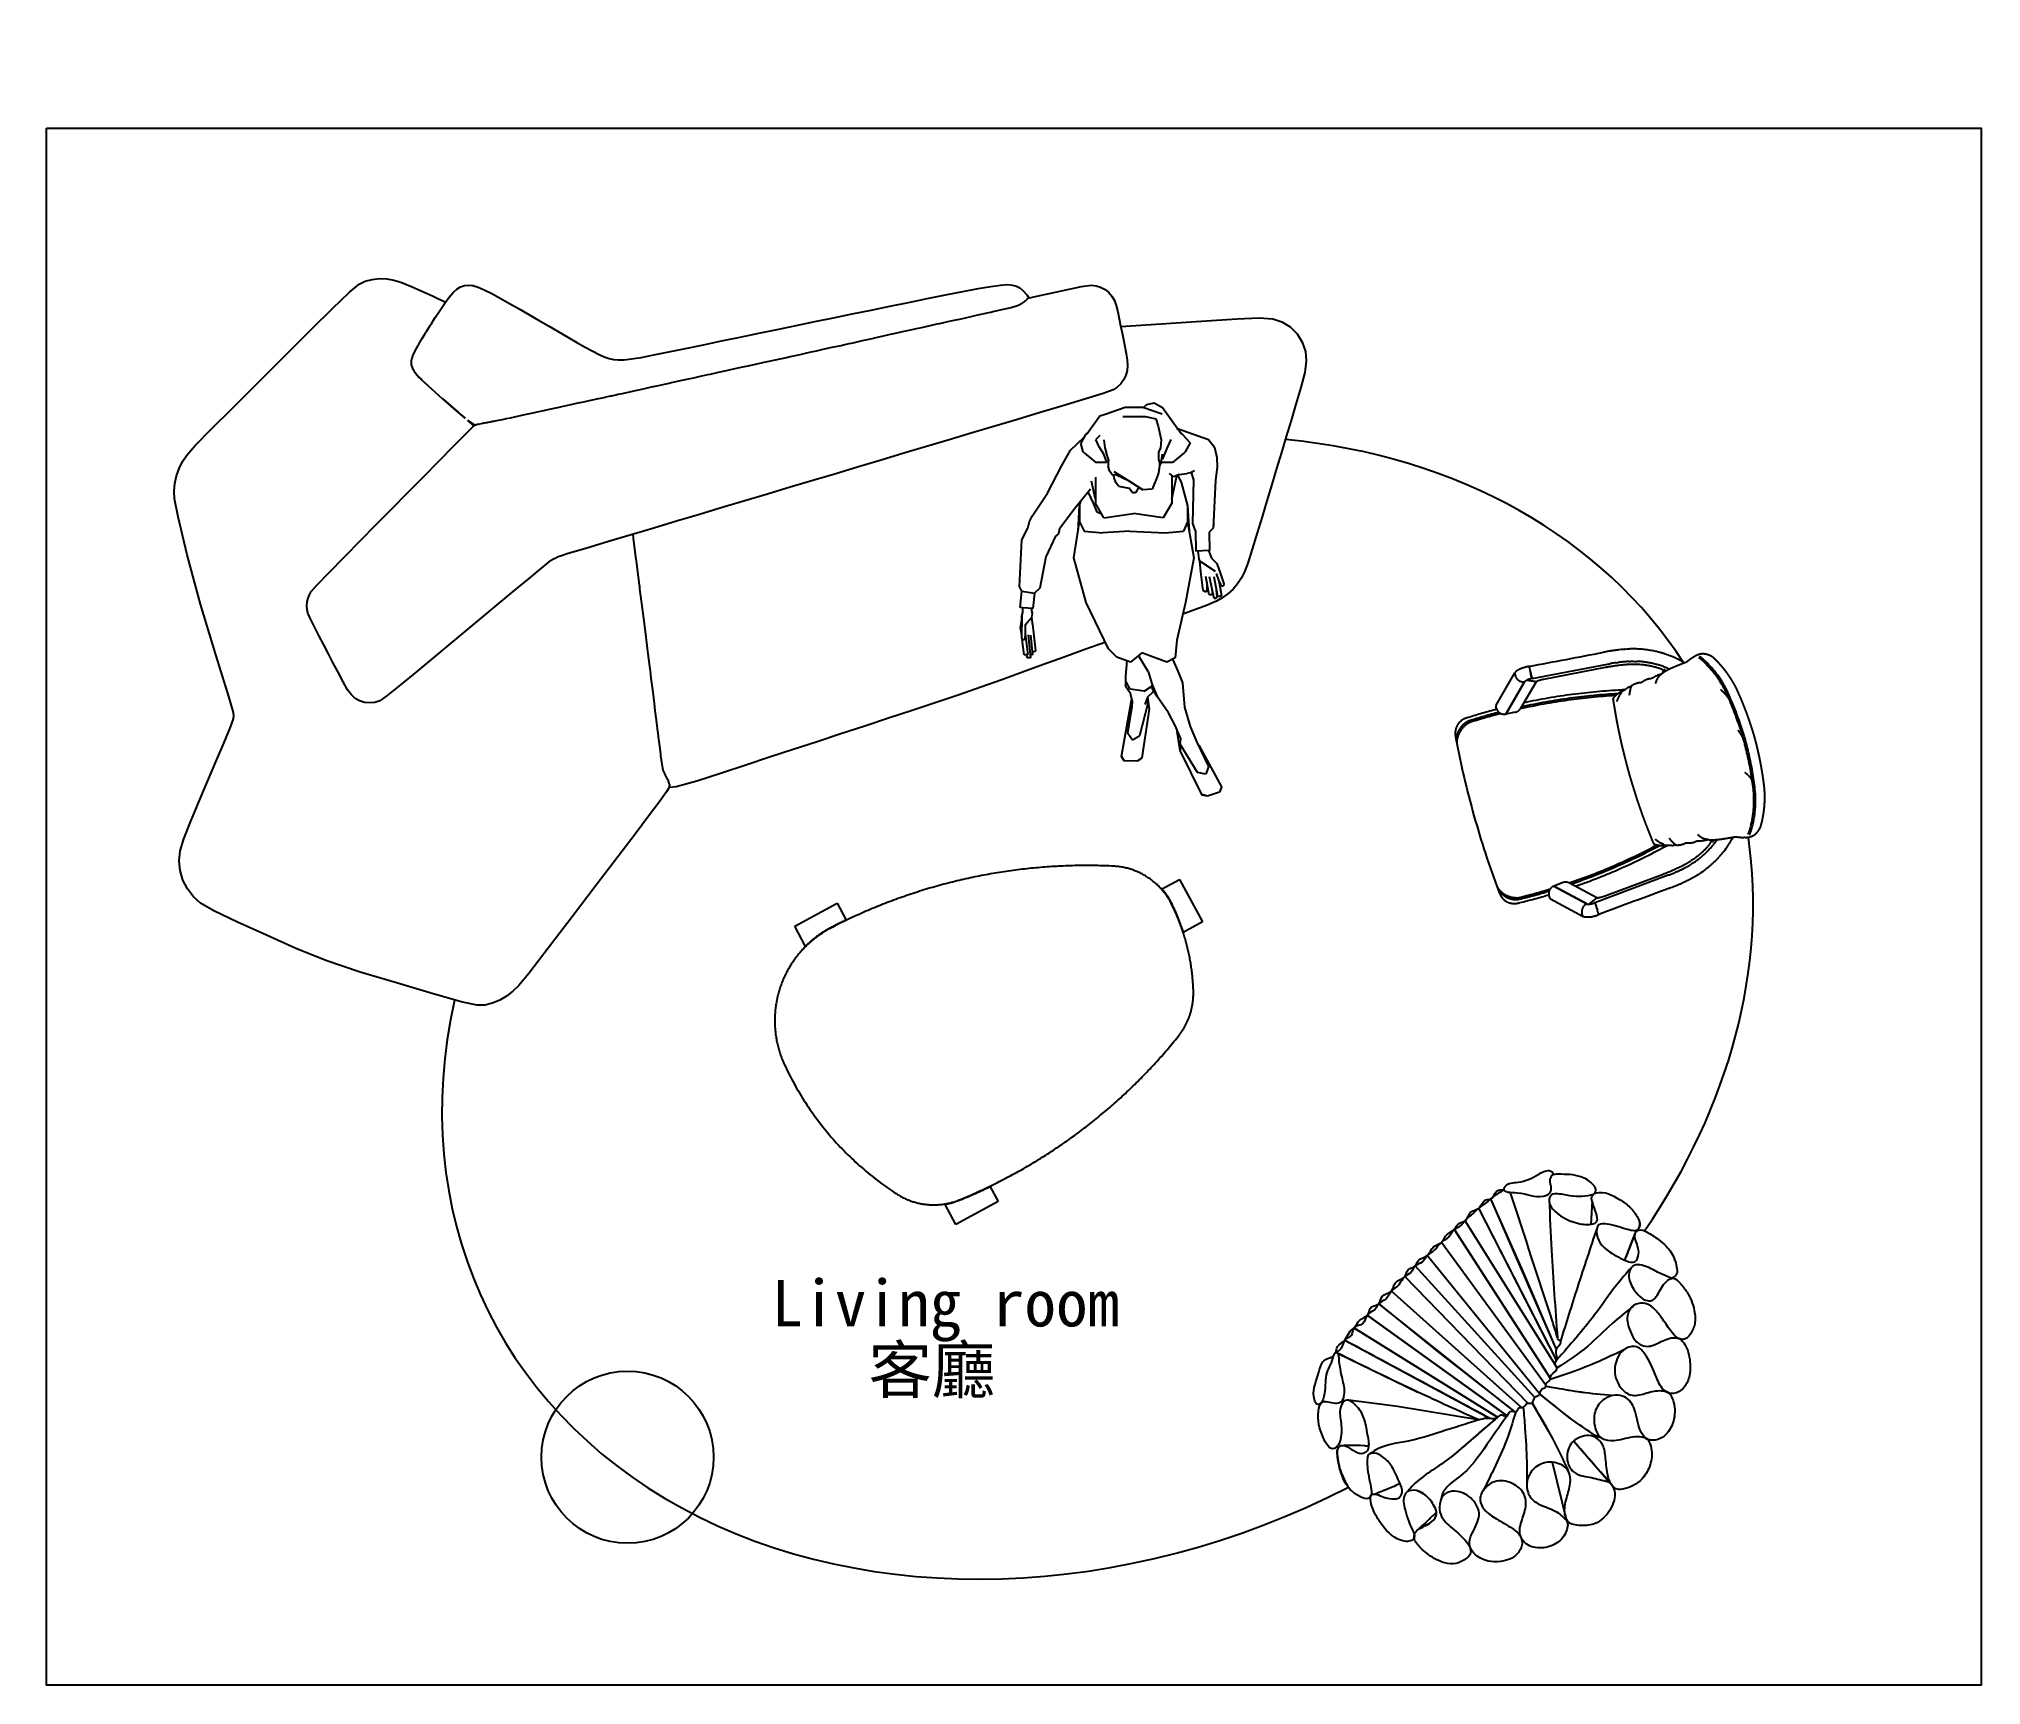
# Model space of a CAD drawing. Header units: millimetres. Extents: x 531326 to 536969, y 134342 to 139124.
import ezdxf

# ---------------------------------------------------------------- set-up
doc = ezdxf.new("R2010")
doc.units = ezdxf.units.MM
doc.header["$LTSCALE"] = 500
doc.linetypes.add('DASH', pattern=[0.35, 0.25, -0.1])
doc.layers.add('图框2', color=51, linetype='Continuous')
doc.styles.add('CCD-HB', font='hbsmall.shx')

msp = doc.modelspace()

# ---------------------------------------------------------------- texts
at = {"color": 8, "char_height": 135, "width": 2672.418, "attachment_point": 1, "style": 'CCD-HB'}
for s, insert in [('{\\fﾾﾭﾵﾩWﾷﾱﾷￂﾺￚ|b0|i0|c134|p49; \\P\\fSimHei|b0|i0|c134|p49;Living room}', (533454.9, 135743.7)), ('{\\fﾾﾭﾵﾩWﾷﾱﾷￂﾺￚ|b0|i0|c134|p49; \\P\\fSimHei|b0|i0|c134|p49;客廳}', (533736.5, 135550.4))]:
    msp.add_mtext(s, dxfattribs=dict(at, insert=insert))

# ---------------------------------------------------------------- blocks, each defined once
blk = doc.blocks.new('A$C2E7535AB')
at = {"color": 3, "linetype": 'DASH', "ltscale": 200}
for points in [[(1434.2, 463.6), (1421.8, 451.5), (1393.1, 428.7), (1352.2, 398), (1299.9, 358.8), (1233.6, 309.2), (1150.4, 246.9), (1058.7, 178.2), (966.6, 109.3), (892.5, 54.5), (854.5, 28.2), (834.1, 17.3), (812.5, 8.6), (790, 2.6), (766.9, 0), (744.3, 1.1), (722.9, 6.3), (683.9, 26.6), (608.6, 73.2), (515.3, 132.8), (422.3, 192.3), (335.3, 251.6), (259.6, 310.7), (189.5, 369.9), (119.3, 429.3), (62.1, 479.6), (31.3, 511.3), (16.1, 535.2), (5.5, 561.9), (0, 590.3), (0, 619.2), (5.4, 647.4), (15.9, 673.8), (35.6, 705.2), (68.8, 748.7), (108.5, 797.9), (147.6, 846.4), (186.3, 894.3), (224.6, 941.6), (254.5, 979.2), (268.1, 998.1), (272.5, 1007.9), (274.9, 1018.4), (274.6, 1066.7), (271, 1190), (268.3, 1346.8), (270.9, 1495.4), (275.8, 1609.3), (279.9, 1661.8), (285.1, 1683.4), (293, 1704.5), (303.7, 1724.6), (316.8, 1743.2), (332, 1759.8), (348.9, 1774.2), (380.4, 1794.3), (439.4, 1827.9), (512, 1868.2), (584.2, 1908.2), (656.1, 1948.1), (728, 1988), (800.3, 2028.1), (873.5, 2068.6), (933.5, 2100.5), (966.4, 2114.7), (986.2, 2118.2), (1006.9, 2117.8), (1027.7, 2114.1), (1047.7, 2107.4), (1066.7, 2098.3), (1084.4, 2087.3), (1112.8, 2064.9), (1163.9, 2021.9), (1194, 1996)], [(3060.9, 1390.6), (3103.9, 1381.4), (3175.6, 1366.1), (3247.2, 1350.8), (3319.4, 1335.3), (3392.7, 1319.6), (3454.4, 1304.4), (3491.7, 1290.8), (3514.8, 1275.4), (3533.9, 1254.5), (3547.9, 1229.7), (3555.7, 1202.3), (3557.1, 1174.1), (3551.8, 1146.8), (3538.5, 1115.9), (3515.9, 1076.9), (3488.8, 1034.4), (3462.2, 992.9), (3435.9, 951.8), (3409.6, 910.8), (3383.4, 869.8), (3357.1, 828.7), (3330.8, 787.7), (3304.5, 746.7), (3278.1, 705.4), (3251.3, 663.7), (3228, 628.5), (3211.8, 606.7), (3198.3, 592.2), (3182.8, 579.2), (3165.8, 567.9), (3147.6, 558.6), (3128.7, 551.6), (3109.5, 547), (3078.8, 543.3), (3025.2, 539), (3005.5, 537.6)], [(2768, 521), (2703.9, 516.5), (2639.8, 512), (2575.7, 507.6), (2511.7, 503.1), (2447.5, 498.6), (2383.2, 494.1), (2316.7, 490), (2245.9, 486.7), (2173, 483.8), (2100.3, 480.9), (2027.6, 478.1), (1954.9, 475.2), (1882.2, 472.3), (1809.5, 469.4), (1736.8, 466.5), (1664.1, 463.6), (1590.4, 460.8), (1514.5, 458.2), (1452.4, 458.5), (1432.8, 462.2)]]:
    blk.add_lwpolyline(points, dxfattribs=at)
at = {"color": 1, "linetype": 'DASH', "ltscale": 200}
for points in [[(1142.9, 1952.5), (1152.6, 1961), (1172.3, 1978), (1191, 1993.6), (1208, 2006.8), (1222.8, 2016.6), (1235.9, 2023.2), (1248, 2026.8), (1259.5, 2027.5), (1271.1, 2025.6), (1283.2, 2020.6), (1296.5, 2012.2), (1311.7, 1999.9), (1329.7, 1983.3), (1349.8, 1963.5), (1371.3, 1941.6), (1393.7, 1918.5), (1416.4, 1894.9), (1439.3, 1871.2), (1462.2, 1847.4), (1484.9, 1823.8), (1507.2, 1800.7), (1528.6, 1778.7), (1548.4, 1758.6), (1566, 1741.3), (1580.9, 1727.6), (1593.9, 1716.9), (1605.7, 1708.6), (1617.6, 1702.2), (1630.5, 1697.1), (1646.6, 1692.9), (1667.8, 1689.3), (1696.1, 1686), (1733.5, 1682.6), (1778, 1679.1), (1827.6, 1675.4), (1880.3, 1671.6), (1934.3, 1667.8), (1989, 1663.8), (2044, 1659.9), (2099.1, 1655.9), (2154.4, 1651.8), (2209.7, 1647.7), (2265.1, 1643.6), (2320.7, 1639.5), (2376.3, 1635.3), (2431.9, 1631), (2487.5, 1626.8), (2542.6, 1622.5), (2596.5, 1618.2), (2647.2, 1614), (2692.6, 1610), (2730.3, 1606), (2757.9, 1602), (2777.6, 1597.7), (2791.4, 1592.7), (2801.4, 1586.5), (2809.7, 1578.7), (2816.9, 1568), (2824, 1552.9), (2827.1, 1543.5)], [(1142.9, 1952.5), (1142.1, 1951.8), (1134.7, 1945.3), (1134.2, 1944.7), (1132.8, 1943.5), (1131.1, 1942), (1115.6, 1928.2), (1114.8, 1927.5), (1113.7, 1926.5), (1106.7, 1920.2), (1098.1, 1912.4), (1096.2, 1910.7), (1082.9, 1898.2), (1082.6, 1897.9), (1081.3, 1896.7), (1070.5, 1885.9), (1069.2, 1884.7), (1069.2, 1884.6), (1061.2, 1875.4), (1060.2, 1874.3), (1054.6, 1866.2), (1053.9, 1865.2), (1050.4, 1857.5), (1050, 1856.5), (1049.8, 1855.9), (1048.3, 1848.8), (1048.1, 1847.9), (1048.2, 1839.6), (1048.2, 1838.6), (1050.5, 1829), (1050.7, 1827.9), (1055.6, 1816.1), (1056.2, 1814.7), (1060.5, 1806.5), (1064, 1799.9), (1063.8, 1800.2), (1064.9, 1798.1), (1076.1, 1779.3)], [(1056.2, 1814.7), (1064, 1799.9), (1064.9, 1798.1), (1076.1, 1779.3)], [(1076.1, 1779.3), (1075.7, 1780)], [(1076.1, 1779.3), (1077.5, 1777), (1100.3, 1740.6)], [(1100.3, 1740.6), (1092.7, 1752.7), (1100.5, 1740.6)], [(1100.3, 1740.6), (1108.2, 1728.6)], [(1100.3, 1740.6), (1108.2, 1728.6)], [(1100.5, 1740.6), (1108.2, 1728.6), (1141.3, 1677.2)], [(1141.3, 1677.2), (1109.5, 1726.7), (1126.5, 1700.7)], [(1126.5, 1700.7), (1142.1, 1677.3), (1142.4, 1676.9), (1142.1, 1677.3)], [(1141.8, 1677.3), (1126.5, 1700.7)], [(1141.8, 1677.3), (1126.5, 1700.7)], [(1141.2, 1677.2), (1156.4, 1656.5), (1142.4, 1676.9)], [(1141.2, 1677.2), (1156.4, 1656.5)], [(1175.3, 1627.5), (1161.6, 1648)], [(1175.3, 1627.5), (1161.6, 1648)], [(1176.1, 1627.9), (1161.9, 1648.5)], [(1176.1, 1627.9), (1161.9, 1648.5)], [(1167.8, 1640.9), (1162.1, 1648.8)], [(1177.1, 1628.3), (1167.8, 1640.9)], [(1177.1, 1628.3), (1167.8, 1640.9), (1177.3, 1629.1)], [(1177.7, 1628.6), (1177.3, 1629.1), (1177.8, 1628.6)], [(1177.7, 1628.6), (1177.3, 1629.1)], [(1434.2, 463.6), (1434.3, 464.1), (1434.3, 464.2), (1434.6, 465.6), (1436.1, 467.9), (1436.3, 468.3), (1436.4, 468.6), (1436, 473), (1435.9, 474.5), (1435.8, 476.3), (1436, 478.3), (1435.5, 481), (1434.7, 485), (1434.6, 485.5), (1434.3, 487.7), (1434, 490.2), (1433.8, 490.9), (1433.1, 494.7), (1432.3, 499.2), (1431.7, 501.1), (1431.6, 501.9), (1431.4, 504.7), (1429.6, 513.4), (1429.5, 513.6), (1429.5, 513.9), (1429.7, 516.2), (1430.4, 521.4), (1432.2, 538.5), (1433, 545.4), (1434.8, 557.3), (1435.6, 562.8), (1438.9, 584.6), (1443, 611.6), (1444.7, 622.5), (1445.4, 627.4), (1449.4, 652.5), (1456.2, 695.9), (1456.6, 698), (1458.2, 708.3), (1463.3, 741.3), (1469.5, 781.5), (1471, 791.7), (1471.5, 794.6), (1480.3, 852.6), (1482.6, 867.7), (1484, 876.6), (1490.1, 916.7), (1495.8, 954), (1497, 961.6), (1500.3, 983.5), (1509, 1040.3), (1510, 1046.9), (1510.7, 1051.6), (1521.1, 1120.3), (1522.1, 1126.5), (1523, 1132.4), (1531.2, 1186.5), (1533, 1198.2)]]:
    blk.add_lwpolyline(points, dxfattribs=at)
at = {"color": 8, "linetype": 'DASH', "ltscale": 200}
for points in [[(2824.8, 1543.7), (2850.4, 1542.1), (2924.1, 1537.5), (2982.9, 1533.2), (3011.4, 1529.2), (3024.3, 1524.1), (3036.1, 1516.5), (3046.5, 1506.7), (3054.7, 1495.1), (3060.6, 1482.3), (3063.9, 1468.8), (3064.9, 1453.2), (3064.2, 1433.8), (3062.6, 1412.9), (3061.1, 1392.4), (3059.5, 1372.1), (3057.9, 1351.9), (3056.3, 1331.5), (3054.7, 1310.5), (3052.5, 1291.3), (3049.1, 1275.8), (3044, 1262.7), (3036.6, 1250.5), (3027, 1239.8), (3015.6, 1230.9), (3003, 1224.2), (2989.6, 1220), (2961.8, 1217.5), (2906, 1216.1), (2836.4, 1215.1), (2767.3, 1214.2), (2698.4, 1213.3), (2629.5, 1212.4), (2560.7, 1211.5), (2491.8, 1210.7), (2422.9, 1209.8), (2354, 1208.9), (2285.1, 1208), (2216.2, 1207.1), (2147.4, 1206.2), (2078.5, 1205.3), (2009.6, 1204.4), (1940.7, 1203.5), (1871.8, 1202.6), (1803, 1201.7), (1734.1, 1200.8), (1665.2, 1199.9), (1596.3, 1199), (1527.4, 1198.1), (1458.6, 1197.3), (1389.9, 1196.4), (1336.5, 1195.6), (1313.4, 1195), (1305.7, 1194.3), (1298.1, 1193.3), (1290.6, 1191.9), (1283.3, 1190), (1276, 1187.8), (1268.6, 1185.2), (1249.4, 1177), (1206.3, 1158), (1151.2, 1133.7), (1096.1, 1109.3), (1040.8, 1084.8), (985.6, 1060.4), (930.4, 1036), (875.2, 1011.5), (819.7, 987), (763.7, 962.3), (717.8, 943), (692.7, 934.9), (678, 934), (663.2, 936.3), (649, 941.7), (636.4, 950.1), (625.9, 960.8), (618.1, 973.3), (611.7, 990.9), (605.3, 1017.1), (599, 1047.3), (592.9, 1077), (586.8, 1106.3), (580.7, 1135.7), (574.6, 1165.3), (568.5, 1195.2), (563.7, 1220.5), (561.9, 1236.1), (562.4, 1246.9), (564.6, 1257.8), (568.5, 1268.3), (573.9, 1278.1), (580.6, 1286.9), (588.4, 1294.4), (608.9, 1307.6), (653.6, 1333.5), (710.4, 1365.7), (766.8, 1397.7), (823.1, 1429.5), (879.3, 1461.4), (935.6, 1493.3), (991.8, 1525.1), (1048.2, 1557), (1104.7, 1589), (1149.5, 1614.2), (1170.8, 1625.6), (1180, 1629.5)], [(1180, 1629.5), (1180.3, 1629.5), (1180.8, 1629.5), (1183.4, 1629.6), (1184.9, 1629.6), (1186.1, 1629.7), (1187.6, 1629.5), (1192.3, 1628.8), (1192.4, 1628.8), (1192.4, 1628.8), (1192.5, 1628.7), (1197.6, 1628.3), (1201.4, 1628.1), (1202.1, 1628.1), (1202.6, 1628.1), (1203.4, 1628.1), (1203.8, 1628.1), (1205.4, 1628), (1207.8, 1627.6), (1211.7, 1627), (1212.8, 1627), (1213.8, 1626.9), (1214, 1626.9), (1216.5, 1626.6), (1218.2, 1626.4), (1222.9, 1625.9), (1224.2, 1625.9), (1224.2, 1625.9), (1225.8, 1625.8), (1228.3, 1625.5), (1231.2, 1625.3), (1234.1, 1625.1)], [(1234.1, 1625.1), (1236.8, 1624.8), (1243.3, 1624.2), (1247.9, 1623.9)], [(1247.9, 1623.9), (1259.8, 1623), (1263.5, 1622.7), (1267.1, 1622.5), (1270.6, 1622.3), (1283.2, 1621.4), (1300, 1620.3), (1317.1, 1619.3), (1330.8, 1618.4), (1340.3, 1617.8), (1345.3, 1617.5), (1372.8, 1615.7), (1382.3, 1615.1), (1384.8, 1615), (1390.2, 1614.6)], [(1390.2, 1614.6), (1417.5, 1612.9), (1424.1, 1612.5), (1435.6, 1611.8), (1462.6, 1610.1), (1463.1, 1610), (1479.6, 1609), (1489.5, 1608.3)], [(1489.5, 1608.3), (1495.5, 1608), (1504.9, 1607.4), (1521.6, 1606.3), (1526.5, 1606), (1536, 1605.4), (1543.6, 1604.9), (1545.6, 1604.8), (1561.2, 1603.7), (1561.2, 1603.7), (1563.2, 1603.6), (1563.5, 1603.6), (1580.1, 1602.6), (1582.7, 1602.4), (1597.1, 1601.5), (1602, 1601.2), (1608.9, 1600.8), (1615.7, 1600.3), (1623.4, 1599.8), (1633.5, 1599.2), (1637.3, 1599), (1649.1, 1598.2), (1663.8, 1597.3), (1681.4, 1596.2), (1681.7, 1596.2), (1706.1, 1594.7), (1707.7, 1594.6), (1722.6, 1593.7), (1754.6, 1591.7), (1756.7, 1591.6), (1770.3, 1590.8), (1778.8, 1590.3), (1811.2, 1588.3), (1822.3, 1587.6), (1827.5, 1587.3)], [(1827.5, 1587.3), (1851.6, 1585.8), (1869.2, 1584.7), (1877, 1584.2), (1900.4, 1582.8), (1924.3, 1581.3), (1928.6, 1581), (1932.7, 1580.8), (1973.2, 1578.3), (1988.8, 1577.3), (1989, 1577.3), (1991.3, 1577.2), (1997.1, 1576.8)], [(1997.1, 1576.8), (2045.4, 1573.9), (2046.1, 1573.8), (2050.9, 1573.5), (2069.9, 1572.4), (2102, 1570.4), (2113.2, 1569.7), (2119, 1569.4), (2142.8, 1567.9), (2158.6, 1567), (2175.5, 1565.9), (2191.9, 1564.9), (2215.2, 1563.5), (2215.6, 1563.5)], [(2215.6, 1563.5), (2237.9, 1562.1), (2264.8, 1560.4), (2271.8, 1560), (2288.5, 1559), (2300.4, 1558.3), (2328.5, 1556.5), (2337.6, 1556), (2361.4, 1554.5)], [(2702.1, 1533.9), (2665.5, 1536), (2661.2, 1536.3), (2653.4, 1536.8), (2629.2, 1538.2), (2611, 1539.3), (2609.2, 1539.4), (2609, 1539.4), (2580, 1541.2), (2556.3, 1542.6), (2554.4, 1542.7), (2549.1, 1543), (2507.1, 1545.6), (2498.4, 1546.1), (2487.6, 1546.8), (2483.4, 1547.1), (2441.9, 1549.6), (2434.2, 1550.1), (2425.3, 1550.6), (2410.5, 1551.5), (2385.2, 1553.1), (2362.9, 1554.4), (2361.4, 1554.5)], [(2824.8, 1543.7), (2824.6, 1543.5), (2823.5, 1543.1), (2823.3, 1543), (2821.5, 1542.2), (2820.6, 1542.1), (2819.7, 1541.2), (2817.5, 1539.3), (2817.2, 1539.2), (2814.5, 1537.8), (2811.9, 1536.6), (2808.9, 1535.7), (2807.3, 1535), (2805, 1533.8), (2797.7, 1532.1), (2796.3, 1531.7), (2788.6, 1530.9), (2785.7, 1530.6), (2776.2, 1530.5), (2775.1, 1530.5), (2772.4, 1530.5), (2765.1, 1530.7), (2749.4, 1531.3), (2728, 1532.5), (2714.8, 1533.2), (2708.9, 1533.5), (2702.1, 1533.9)]]:
    blk.add_lwpolyline(points, dxfattribs=at)
blk = doc.blocks.new('A$C29EE3049')
at = {"color": 8, "linetype": 'DASH', "ltscale": 200}
for points in [[(218.6, 917.5), (218.6, 984.5), (358.6, 984.5), (358.6, 928.3)], [(358.6, 50.3), (358.6, 0), (218.6, 0), (218.6, 67.4)]]:
    blk.add_lwpolyline(points, dxfattribs=at)
at = {"color": 1, "linetype": 'DASH', "ltscale": 200}
blk.add_lwpolyline([(308, 929.9, 0.39991), (1.2, 644.4, 0.140338), (108.5, 160.9, 0.247908), (263.8, 57.4, 0.12641), (1045.9, 172.7, 0.179144), (1147.5, 267.1, 0.108527), (1212.3, 519.6, 0.270507), (1117, 697, 0.132507)], format="xyb", close=True, dxfattribs=at)
at = {"color": 8, "linetype": 'DASH', "ltscale": 200, "elevation": 0}
blk.add_lwpolyline([(1207.3, 571.9), (1266.5, 571.9), (1266.5, 431.9), (1202.9, 431.9)], dxfattribs=at)
at = {"color": 8, "linetype": 'DASH', "ltscale": 200}
for centre, radius, start, end in [((304.5, 626), 304.9, 89.3473, 106.3584), ((280.8, -686), 1617.2, 87.2406, 89.036), ((1012.7, 526.6), 200.8, 357.9857, 13.0403), ((605.2, 540.9), 608.5, 349.6792, 357.9857), ((284.1, 256.2), 200.8, 250.9829, 264.1829), ((430.6, 1637), 1589.4, 263.9744, 267.4067)]:
    blk.add_arc(centre, radius, start, end, dxfattribs=at)
blk = doc.blocks.new('A$C39B03223')
at = {"color": 8, "linetype": 'DASH', "ltscale": 200}
for p, q in [((222.9, 805.5), (222.8, 805.4)), ((222.9, 805.5), (222.9, 805.5)), ((374.8, 818.3), (374.8, 818.3)), ((374.8, 818.3), (374.8, 818.3)), ((526.8, 805.4), (526.7, 805.5)), ((526.7, 805.5), (526.7, 805.5)), ((123.8, 638.9), (113.3, 649.2)), ((626.2, 640.1), (635.5, 649.2)), ((643.1, 630.7), (643, 630.8)), ((67.4, 566.1), (68.4, 569.5)), ((67.4, 566.1), (68.4, 569.5)), ((68.4, 569.5), (68.6, 570.3)), ((68.4, 569.5), (68.6, 570.3)), ((68.6, 570.3), (68.9, 571.3)), ((68.6, 570.3), (68.9, 571.3)), ((68.9, 571.3), (69.5, 573)), ((68.9, 571.3), (69.5, 573)), ((69.5, 573), (70.6, 576.5)), ((69.5, 573), (70.6, 576.5)), ((678.2, 576.5), (679.3, 573)), ((678.2, 576.5), (679.3, 573)), ((679.3, 573), (679.9, 571.3)), ((679.3, 573), (679.9, 571.3)), ((679.9, 571.3), (680.2, 570.3)), ((679.9, 571.3), (680.2, 570.3)), ((680.2, 570.3), (680.4, 569.5)), ((680.2, 570.3), (680.4, 569.5)), ((680.4, 569.5), (681.4, 566.1)), ((680.4, 569.5), (681.4, 566.1)), ((58.1, 518.1), (58.6, 521.7)), ((58.1, 518.1), (58.6, 521.7)), ((64.4, 553.8), (65.2, 557.3)), ((64.4, 553.8), (65.2, 557.3)), ((683.6, 557.3), (684.4, 553.8)), ((683.6, 557.3), (684.4, 553.8)), ((690.2, 521.7), (690.7, 518.1)), ((690.2, 521.7), (690.7, 518.1)), ((36.2, 269.8), (55.5, 496.5)), ((36.2, 269.8), (55.5, 496.5)), ((55.5, 496.5), (55.7, 498.4)), ((55.5, 496.5), (55.7, 498.4)), ((55.7, 498.4), (55.9, 500.2)), ((55.7, 498.4), (55.9, 500.2)), ((692.9, 500.2), (693.1, 498.4)), ((692.9, 500.2), (693.1, 498.4)), ((693.1, 498.4), (693.3, 496.5)), ((693.1, 498.4), (693.3, 496.5)), ((693.3, 496.5), (712.6, 269.8)), ((693.3, 496.5), (712.6, 269.8)), ((20.7, 270.1), (13.4, 270.7)), ((13.4, 270.7), (20.7, 270.1)), ((27.6, 269.7), (20.7, 270.1)), ((20.7, 270.1), (27.6, 269.7)), ((30.6, 269.6), (27.6, 269.7)), ((27.6, 269.7), (30.6, 269.6)), ((33, 269.6), (30.6, 269.6)), ((30.6, 269.6), (33, 269.6)), ((34.1, 269.6), (33, 269.6)), ((33, 269.6), (34.1, 269.6)), ((34.9, 269.7), (34.1, 269.6)), ((34.1, 269.6), (34.9, 269.7)), ((35.7, 269.7), (34.9, 269.7)), ((34.9, 269.7), (35.7, 269.7)), ((36, 269.7), (35.7, 269.7)), ((35.7, 269.7), (36, 269.7)), ((36.2, 269.8), (36, 269.7)), ((36, 269.7), (36.2, 269.8)), ((36.7, 252.9), (47.4, 276.3)), ((36.7, 252.9), (47.4, 276.3)), ((47.4, 276.3), (36.7, 252.9)), ((36.8, 252.2), (36.7, 252.9)), ((36.8, 252.2), (36.7, 252.9)), ((36.8, 252.2), (36.7, 252.9)), ((36.9, 251.5), (36.8, 252.2)), ((36.9, 251.5), (36.8, 252.2)), ((36.9, 251.5), (36.8, 252.2)), ((37.1, 250.9), (36.9, 251.5)), ((37.1, 250.9), (36.9, 251.5)), ((37.1, 250.9), (36.9, 251.5)), ((37.2, 250.3), (37.1, 250.9)), ((37.2, 250.3), (37.1, 250.9)), ((37.2, 250.3), (37.1, 250.9)), ((37.4, 249.7), (37.2, 250.3)), ((37.4, 249.7), (37.2, 250.3)), ((37.4, 249.7), (37.2, 250.3)), ((37.6, 249.2), (37.4, 249.7)), ((37.6, 249.2), (37.4, 249.7)), ((37.6, 249.2), (37.4, 249.7)), ((37.8, 248.7), (37.6, 249.2)), ((37.8, 248.7), (37.6, 249.2)), ((37.8, 248.7), (37.6, 249.2)), ((37.9, 248.4), (37.8, 248.7)), ((37.9, 248.4), (37.8, 248.7)), ((37.9, 248.4), (37.8, 248.7)), ((38, 248.2), (37.9, 248.4)), ((38, 248.2), (37.9, 248.4)), ((38, 248.2), (37.9, 248.4)), ((38.1, 248), (38, 248.2)), ((38.1, 248), (38, 248.2)), ((38.1, 248), (38, 248.2)), ((38.2, 247.8), (38.1, 248)), ((38.2, 247.8), (38.1, 248)), ((38.2, 247.8), (38.1, 248)), ((38.3, 247.6), (38.2, 247.8)), ((38.3, 247.6), (38.2, 247.8)), ((38.3, 247.6), (38.2, 247.8)), ((38.4, 247.4), (38.3, 247.6)), ((38.4, 247.4), (38.3, 247.6)), ((38.4, 247.4), (38.3, 247.6)), ((38.5, 247.1), (38.4, 247.4)), ((38.5, 247.1), (38.4, 247.4)), ((38.5, 247.1), (38.4, 247.4)), ((38.6, 246.9), (38.5, 247.1)), ((38.6, 246.9), (38.5, 247.1)), ((38.6, 246.9), (38.5, 247.1)), ((38.7, 246.7), (38.6, 246.9)), ((38.7, 246.7), (38.6, 246.9)), ((38.7, 246.7), (38.6, 246.9)), ((38.9, 246.5), (38.7, 246.7)), ((38.9, 246.5), (38.7, 246.7)), ((38.9, 246.5), (38.7, 246.7)), ((39, 246.4), (38.9, 246.5)), ((38.9, 246.5), (38.9, 246.5)), ((39, 246.4), (38.9, 246.5)), ((38.9, 246.5), (38.9, 246.5)), ((39, 246.4), (38.9, 246.5)), ((38.9, 246.5), (38.9, 246.5)), ((39.1, 246.3), (39, 246.4)), ((39.1, 246.3), (39, 246.4)), ((39.1, 246.3), (39, 246.4)), ((39.1, 246.2), (39.1, 246.3)), ((39.1, 246.2), (39.1, 246.3)), ((39.1, 246.2), (39.1, 246.3)), ((39.2, 246.1), (39.1, 246.2)), ((39.2, 246.1), (39.1, 246.2)), ((39.2, 246.1), (39.1, 246.2)), ((39.3, 246), (39.2, 246.1)), ((39.3, 246), (39.2, 246.1)), ((39.3, 246), (39.2, 246.1)), ((39.4, 245.9), (39.3, 246)), ((39.3, 246), (39.3, 246)), ((39.4, 245.9), (39.3, 246)), ((39.3, 246), (39.3, 246)), ((39.4, 245.9), (39.3, 246)), ((39.3, 246), (39.3, 246)), ((114.9, 168.2), (39.4, 245.9)), ((114.9, 168.2), (39.4, 245.9)), ((39.4, 245.9), (114.9, 168.2)), ((48.5, 278.9), (111.2, 213.7)), ((633.9, 168.2), (709.4, 245.9)), ((633.9, 168.2), (709.4, 245.9)), ((709.4, 245.9), (633.9, 168.2)), ((712.1, 252.9), (701.5, 276.3)), ((712.1, 252.9), (701.5, 276.3)), ((712.1, 252.9), (701.5, 276.3)), ((709.4, 245.9), (709.5, 246)), ((709.4, 245.9), (709.5, 246)), ((709.4, 245.9), (709.5, 246)), ((709.5, 246), (709.6, 246.1)), ((709.5, 246), (709.6, 246.1)), ((709.5, 246), (709.6, 246.1)), ((709.5, 246), (709.5, 246)), ((709.5, 246), (709.5, 246)), ((709.5, 246), (709.5, 246)), ((709.6, 246.1), (709.7, 246.2)), ((709.6, 246.1), (709.7, 246.2)), ((709.6, 246.1), (709.7, 246.2)), ((709.7, 246.3), (709.8, 246.4)), ((709.7, 246.3), (709.8, 246.4)), ((709.7, 246.3), (709.8, 246.4)), ((709.7, 246.2), (709.7, 246.3)), ((709.7, 246.2), (709.7, 246.3)), ((709.7, 246.2), (709.7, 246.3)), ((709.8, 246.4), (709.9, 246.5)), ((709.8, 246.4), (709.9, 246.5)), ((709.8, 246.4), (709.9, 246.5)), ((709.9, 246.5), (710.1, 246.7)), ((709.9, 246.5), (710.1, 246.7)), ((709.9, 246.5), (710.1, 246.7)), ((709.9, 246.5), (709.9, 246.5)), ((709.9, 246.5), (709.9, 246.5)), ((709.9, 246.5), (709.9, 246.5)), ((710.1, 246.7), (710.2, 246.9)), ((710.1, 246.7), (710.2, 246.9)), ((710.1, 246.7), (710.2, 246.9)), ((710.2, 246.9), (710.3, 247.1)), ((710.2, 246.9), (710.3, 247.1)), ((710.2, 246.9), (710.3, 247.1)), ((710.3, 247.1), (710.4, 247.4)), ((710.3, 247.1), (710.4, 247.4)), ((710.3, 247.1), (710.4, 247.4)), ((710.4, 247.4), (710.5, 247.6)), ((710.4, 247.4), (710.5, 247.6)), ((710.4, 247.4), (710.5, 247.6)), ((710.5, 247.6), (710.6, 247.8)), ((710.5, 247.6), (710.6, 247.8)), ((710.5, 247.6), (710.6, 247.8)), ((710.6, 247.8), (710.7, 248)), ((710.6, 247.8), (710.7, 248)), ((710.6, 247.8), (710.7, 248)), ((710.7, 248), (710.8, 248.2)), ((710.7, 248), (710.8, 248.2)), ((710.7, 248), (710.8, 248.2)), ((710.8, 248.2), (710.9, 248.4)), ((710.8, 248.2), (710.9, 248.4)), ((710.8, 248.2), (710.9, 248.4)), ((710.9, 248.4), (711, 248.7)), ((710.9, 248.4), (711, 248.7)), ((710.9, 248.4), (711, 248.7)), ((711, 248.7), (711.2, 249.2)), ((711, 248.7), (711.2, 249.2)), ((711, 248.7), (711.2, 249.2)), ((711.2, 249.2), (711.4, 249.7)), ((711.2, 249.2), (711.4, 249.7)), ((711.2, 249.2), (711.4, 249.7)), ((711.4, 249.7), (711.6, 250.3)), ((711.4, 249.7), (711.6, 250.3)), ((711.4, 249.7), (711.6, 250.3)), ((711.6, 250.3), (711.7, 250.9)), ((711.6, 250.3), (711.7, 250.9)), ((711.6, 250.3), (711.7, 250.9)), ((711.7, 250.9), (711.9, 251.5)), ((711.7, 250.9), (711.9, 251.5)), ((711.7, 250.9), (711.9, 251.5)), ((711.9, 251.5), (712, 252.2)), ((711.9, 251.5), (712, 252.2)), ((711.9, 251.5), (712, 252.2)), ((712, 252.2), (712.1, 252.9)), ((712, 252.2), (712.1, 252.9)), ((712, 252.2), (712.1, 252.9)), ((712.6, 269.8), (712.8, 269.7)), ((712.6, 269.8), (712.8, 269.7)), ((712.8, 269.7), (713.1, 269.7)), ((712.8, 269.7), (713.1, 269.7)), ((713.1, 269.7), (713.9, 269.7)), ((713.1, 269.7), (713.9, 269.7)), ((713.9, 269.7), (714.7, 269.6)), ((713.9, 269.7), (714.7, 269.6)), ((714.7, 269.6), (715.8, 269.6)), ((714.7, 269.6), (715.8, 269.6)), ((715.8, 269.6), (718.2, 269.6)), ((715.8, 269.6), (718.2, 269.6)), ((718.2, 269.6), (721.2, 269.7)), ((718.2, 269.6), (721.2, 269.7)), ((721.2, 269.7), (728.1, 270.1)), ((721.2, 269.7), (728.1, 270.1)), ((728.1, 270.1), (735.4, 270.7)), ((728.1, 270.1), (735.4, 270.7)), ((10.4, 224.8), (16.5, 224.8)), ((10.4, 224.8), (16.5, 224.8)), ((117.4, 196.3), (114.9, 168.2)), ((631.4, 196.3), (633.9, 168.2)), ((738.4, 224.8), (732.3, 224.8)), ((738.4, 224.8), (732.3, 224.8)), ((105.4, 60.5), (105.4, 60)), ((105.4, 60), (105.4, 59.7)), ((110.4, 60.7), (110.4, 59.8)), ((110.4, 59.8), (110.4, 59.7)), ((638.4, 59.8), (638.4, 60.7)), ((638.4, 59.7), (638.4, 59.8)), ((643.4, 60), (643.4, 60.5)), ((643.4, 59.7), (643.4, 60))]:
    blk.add_line(p, q, dxfattribs=at)
at = {"color": 1, "linetype": 'DASH', "ltscale": 200}
for p, q in [((86.1, 680.2), (82.4, 675.5)), ((88.6, 683.3), (86.1, 680.2)), ((112.2, 708.4), (107.4, 703.8)), ((641.4, 703.8), (637.3, 707.7)), ((662.7, 680.2), (660.2, 683.3)), ((666.4, 675.5), (662.7, 680.2)), ((50.1, 622.4), (48.4, 618.7)), ((51, 624.2), (50.1, 622.4)), ((54.5, 631.4), (51.8, 626)), ((57.4, 636.7), (55.5, 633.2)), ((58.3, 638.5), (57.4, 636.7)), ((61.3, 643.7), (58.3, 638.5)), ((63.3, 647.2), (61.3, 643.7)), ((71.9, 660.8), (69.7, 657.4)), ((74.2, 664.1), (71.9, 660.8)), ((77.6, 669), (75.3, 665.8)), ((81.2, 673.9), (78.8, 670.7)), ((82.4, 675.5), (81.2, 673.9)), ((100.2, 621.6), (98.4, 618.4)), ((105.7, 630.7), (103, 626.3)), ((105.8, 630.8), (105.7, 630.7)), ((117.1, 644.3), (115.1, 642.4)), ((121.1, 647.4), (121, 647.3)), ((633.7, 642.4), (631.7, 644.3)), ((645.8, 626.3), (643.1, 630.7)), ((650.4, 618.4), (648.6, 621.6)), ((667.6, 673.9), (666.4, 675.5)), ((670, 670.7), (667.6, 673.9)), ((673.5, 665.8), (671.2, 669)), ((676.9, 660.8), (674.6, 664.1)), ((679.1, 657.4), (676.9, 660.8)), ((687.5, 643.7), (685.5, 647.2)), ((690.5, 638.5), (687.5, 643.7)), ((691.4, 636.7), (690.5, 638.5)), ((693.3, 633.2), (691.4, 636.7)), ((697, 626), (694.3, 631.4)), ((698.7, 622.4), (697.9, 624.2)), ((700.4, 618.7), (698.7, 622.4)), ((30.1, 565.5), (29.2, 561.6)), ((30.5, 567.5), (30.1, 565.5)), ((30.6, 567.6), (30.5, 567.5)), ((31, 569.4), (30.6, 567.6)), ((31.5, 571.4), (31, 569.4)), ((33.1, 577.2), (31.5, 571.4)), ((34.8, 583), (33.1, 577.2)), ((35.4, 584.9), (35.1, 583.9)), ((36.7, 588.8), (35.4, 584.9)), ((37.4, 591.1), (36.9, 589.6)), ((39.3, 596.4), (37.4, 591.1)), ((40.3, 599.2), (39.6, 597.2)), ((40.7, 600.2), (40.3, 599.2)), ((42.1, 603.9), (40.7, 600.2)), ((42.8, 605.8), (42.4, 604.7)), ((43.6, 607.7), (42.8, 605.8)), ((45.1, 611.4), (43.6, 607.7)), ((46.7, 615.1), (45.1, 611.4)), ((48.4, 618.7), (46.7, 615.1)), ((76.5, 565.3), (76, 563.5)), ((76.6, 565.9), (76.5, 565.3)), ((77.4, 568.7), (77.4, 568.6)), ((78, 570.5), (77.8, 569.9)), ((79.6, 575.6), (78.5, 572.2)), ((80.8, 579.1), (79.6, 575.6)), ((83.6, 586.9), (81.6, 581.7)), ((84.5, 589.2), (83.6, 586.9)), ((85.6, 592), (84.5, 589.2)), ((85.8, 592.5), (85.6, 592)), ((86.7, 594.6), (85.8, 592.5)), ((88, 597.5), (87.8, 597.1)), ((88.9, 599.6), (88, 597.5)), ((90.1, 602.2), (88.9, 599.6)), ((90.2, 602.4), (90.1, 602.2)), ((92.5, 607.3), (91.7, 605.7)), ((94.2, 610.5), (93.3, 608.9)), ((95, 612.1), (94.9, 612)), ((98.4, 618.4), (96.7, 615.3)), ((652.1, 615.3), (650.4, 618.4)), ((653.9, 612), (653.8, 612.1)), ((655.5, 608.9), (654.6, 610.5)), ((657.1, 605.7), (656.3, 607.3)), ((658.7, 602.2), (658.6, 602.4)), ((659.9, 599.6), (658.7, 602.2)), ((660.8, 597.5), (659.9, 599.6)), ((661, 597.1), (660.8, 597.5)), ((663, 592.5), (662.1, 594.6)), ((663.2, 592), (663, 592.5)), ((664.3, 589.2), (663.2, 592)), ((665.2, 586.9), (664.3, 589.2)), ((667.2, 581.7), (665.2, 586.9)), ((669.2, 575.6), (668.1, 579.1)), ((670.3, 572.2), (669.2, 575.6)), ((671, 569.9), (670.8, 570.5)), ((671.4, 568.6), (671.4, 568.7)), ((672.4, 565.3), (672.2, 565.9)), ((672.8, 563.5), (672.4, 565.3)), ((702.1, 615.1), (700.4, 618.7)), ((703.7, 611.4), (702.1, 615.1)), ((705.2, 607.7), (703.7, 611.4)), ((706, 605.8), (705.2, 607.7)), ((706.4, 604.7), (706, 605.8)), ((708.1, 600.2), (706.7, 603.9)), ((708.5, 599.2), (708.1, 600.2)), ((709.2, 597.2), (708.5, 599.2)), ((711.4, 591.1), (709.5, 596.4)), ((711.9, 589.6), (711.4, 591.1)), ((713.4, 584.9), (712.1, 588.8)), ((713.7, 583.9), (713.4, 584.9)), ((715.7, 577.2), (714, 583)), ((717.3, 571.4), (715.7, 577.2)), ((717.8, 569.4), (717.3, 571.4)), ((718.2, 567.6), (717.8, 569.4)), ((718.3, 567.5), (718.2, 567.6)), ((718.7, 565.5), (718.3, 567.5)), ((719.6, 561.6), (718.7, 565.5)), ((21.7, 517.8), (21.1, 513.8)), ((21.9, 519.8), (21.7, 517.8)), ((22.5, 523.8), (22.2, 521.8)), ((22.8, 525.8), (22.5, 523.8)), ((23, 527.8), (22.8, 525.8)), ((23.3, 529.8), (23, 527.8)), ((23.7, 531.8), (23.3, 529.8)), ((24, 533.8), (23.7, 531.8)), ((25.4, 541.8), (24, 533.8)), ((26.1, 545.7), (25.4, 541.8)), ((26.8, 549.7), (26.1, 545.7)), ((28.3, 557.6), (27.2, 551.7)), ((28.8, 559.6), (28.3, 557.6)), ((29.2, 561.6), (28.8, 559.6)), ((65.7, 508.4), (65.5, 506.9)), ((66.2, 512), (65.7, 508.4)), ((66.7, 515.6), (66.2, 512)), ((67.2, 519.2), (66.9, 517.4)), ((67.5, 521), (67.2, 519.2)), ((68.3, 526.3), (67.8, 522.8)), ((69.4, 532.8), (68.3, 526.3)), ((69.5, 533.5), (69.4, 532.8)), ((69.9, 535.8), (69.5, 533.5)), ((70.2, 537.1), (69.9, 535.8)), ((70.8, 540.6), (70.4, 538.6)), ((70.9, 541.4), (70.8, 540.6)), ((71.5, 544.2), (70.9, 541.4)), ((72.2, 547.7), (71.8, 546)), ((73.2, 552.5), (72.9, 551.3)), ((73.8, 555.1), (73.2, 552.5)), ((74.6, 558.3), (74.5, 557.8)), ((74.8, 559.2), (74.6, 558.3)), ((74.9, 559.6), (74.8, 559.2)), ((75, 560), (74.9, 559.6)), ((75.1, 560.1), (75, 560)), ((75.2, 560.5), (75.1, 560.1)), ((75.3, 560.9), (75.2, 560.5)), ((75.5, 561.8), (75.3, 560.9)), ((76, 563.5), (75.5, 561.8)), ((673.3, 561.8), (672.8, 563.5)), ((673.5, 560.9), (673.3, 561.8)), ((673.6, 560.5), (673.5, 560.9)), ((673.8, 560.1), (673.6, 560.5)), ((673.8, 560), (673.8, 560.1)), ((673.9, 559.6), (673.8, 560)), ((674, 559.2), (673.9, 559.6)), ((674.2, 558.3), (674, 559.2)), ((674.3, 557.8), (674.2, 558.3)), ((675.6, 552.5), (675, 555.1)), ((675.9, 551.3), (675.6, 552.5)), ((677, 546), (676.6, 547.7)), ((677.9, 541.4), (677.3, 544.2)), ((678, 540.6), (677.9, 541.4)), ((678.4, 538.6), (678, 540.6)), ((678.9, 535.8), (678.6, 537.1)), ((679.3, 533.5), (678.9, 535.8)), ((679.4, 532.8), (679.3, 533.5)), ((680.5, 526.3), (679.4, 532.8)), ((681, 522.8), (680.5, 526.3)), ((681.6, 519.2), (681.3, 521)), ((681.9, 517.4), (681.6, 519.2)), ((682.6, 512), (682.1, 515.6)), ((683.1, 508.4), (682.6, 512)), ((683.3, 506.9), (683.1, 508.4)), ((720, 559.6), (719.6, 561.6)), ((720.5, 557.6), (720, 559.6)), ((721.6, 551.7), (720.5, 557.6)), ((722.7, 545.7), (722, 549.7)), ((723.4, 541.8), (722.7, 545.7)), ((724.8, 533.8), (723.4, 541.8)), ((725.1, 531.8), (724.8, 533.8)), ((725.5, 529.8), (725.1, 531.8)), ((725.8, 527.8), (725.5, 529.8)), ((726, 525.8), (725.8, 527.8)), ((726.3, 523.8), (726, 525.8)), ((726.6, 521.8), (726.3, 523.8)), ((727.1, 517.8), (726.9, 519.8)), ((727.7, 513.8), (727.1, 517.8)), ((19.4, 497.8), (19, 493.8)), ((19.5, 499.8), (19.4, 497.8)), ((20.2, 505.8), (19.7, 501.8)), ((20.4, 507.8), (20.2, 505.8)), ((63, 483.1), (47.7, 301.3)), ((63.3, 486.7), (63, 483.1)), ((63.6, 490.3), (63.4, 488.5)), ((64.1, 495.3), (64, 493.9)), ((64.6, 499.4), (64.4, 497.6)), ((65.1, 504), (64.8, 501.1)), ((65.2, 504.8), (65.1, 504)), ((683.7, 504), (683.6, 504.8)), ((684, 501.1), (683.7, 504)), ((684.4, 497.6), (684.2, 499.4)), ((684.8, 493.9), (684.7, 495.3)), ((685.4, 488.5), (685.2, 490.3)), ((685.8, 483.1), (685.5, 486.7)), ((701.1, 301.3), (685.8, 483.1)), ((728.6, 505.8), (728.4, 507.8)), ((729.1, 501.8), (728.6, 505.8)), ((729.4, 497.8), (729.3, 499.8)), ((729.8, 493.8), (729.4, 497.8)), ((0.2, 244.7), (0.2, 244.6)), ((0.2, 244.6), (0.4, 243.2)), ((0.4, 243.2), (0.6, 241.8)), ((0.6, 241.8), (0.8, 240.6)), ((0.8, 240.6), (1.1, 239.4)), ((1.1, 239.4), (1.3, 238.3)), ((1.3, 238.3), (1.6, 237.2)), ((1.6, 237.2), (1.8, 236.1)), ((1.8, 236.1), (2.1, 235)), ((2.1, 235), (2.5, 234)), ((2.5, 234), (2.8, 233.1)), ((2.8, 233.1), (3, 232.5)), ((3, 232.5), (3.2, 232)), ((3.2, 232), (3.4, 231.6)), ((3.4, 231.6), (3.6, 231.1)), ((3.6, 231.1), (3.8, 230.6)), ((3.8, 230.6), (4.1, 230.1)), ((4.1, 230.1), (4.3, 229.7)), ((4.3, 229.7), (4.5, 229.3)), ((4.5, 229.3), (4.8, 228.9)), ((4.8, 228.9), (5, 228.5)), ((5, 228.5), (5.2, 228.2)), ((5.2, 228.2), (5.4, 227.8)), ((5.4, 227.8), (5.7, 227.5)), ((5.7, 227.5), (5.9, 227.2)), ((5.9, 227.2), (6.2, 226.8)), ((6.2, 226.8), (6.5, 226.5)), ((6.5, 226.5), (6.7, 226.3)), ((6.7, 226.3), (6.9, 226.1)), ((82.2, 148.4), (6.9, 226.1)), ((48.5, 278.9), (111.2, 213.7)), ((700.3, 278.9), (637.6, 213.7)), ((700.3, 278.9), (637.6, 213.7)), ((666.6, 148.4), (741.9, 226.1)), ((742.1, 226.3), (741.9, 226.1)), ((742.3, 226.5), (742.1, 226.3)), ((742.6, 226.8), (742.3, 226.5)), ((742.9, 227.2), (742.6, 226.8)), ((743.1, 227.5), (742.9, 227.2)), ((743.4, 227.8), (743.1, 227.5)), ((743.6, 228.2), (743.4, 227.8)), ((743.8, 228.5), (743.6, 228.2)), ((744, 228.9), (743.8, 228.5)), ((744.3, 229.3), (744, 228.9)), ((744.5, 229.7), (744.3, 229.3)), ((744.7, 230.1), (744.5, 229.7)), ((745, 230.6), (744.7, 230.1)), ((745.2, 231.1), (745, 230.6)), ((745.4, 231.6), (745.2, 231.1)), ((745.6, 232), (745.4, 231.6)), ((745.8, 232.5), (745.6, 232)), ((746, 233.1), (745.8, 232.5)), ((746.3, 234), (746, 233.1)), ((746.7, 235), (746.3, 234)), ((747, 236.1), (746.7, 235)), ((747.2, 237.2), (747, 236.1)), ((747.5, 238.3), (747.2, 237.2)), ((747.8, 239.4), (747.5, 238.3)), ((748, 240.6), (747.8, 239.4)), ((748.2, 241.8), (748, 240.6)), ((748.4, 243.2), (748.2, 241.8)), ((748.6, 244.6), (748.4, 243.2)), ((748.6, 244.7), (748.6, 244.6)), ((117.4, 196.3), (114.9, 168.2)), ((631.4, 196.3), (633.9, 168.2)), ((91.9, 146.8), (85.9, 146.8)), ((657, 146.8), (662.9, 146.8))]:
    blk.add_line(p, q, dxfattribs=at)
at = {"color": 8, "linetype": 'DASH', "ltscale": 200}
for centre, radius, start, end in [((283.3, 494.1), 317.2, 100.9934, 121.0478), ((283.3, 493.7), 313, 100.9934, 121.0529), ((373.4, -94.4), 912.4, 93.0496, 99.4918), ((373.4, -94.9), 908.3, 93.0488, 99.4918), ((382.1, -152.1), 970.5, 90.4352, 93.3845), ((382.1, -152.6), 966.4, 90.4352, 93.3852), ((367.5, -152.1), 970.5, 86.6155, 89.5648), ((367.5, -152.6), 966.4, 86.6148, 89.5648), ((376.2, -94.9), 908.3, 80.5082, 86.9512), ((376.2, -94.4), 912.4, 80.5082, 86.9504), ((466.3, 493.7), 313, 58.9471, 79.0066), ((466.3, 494.1), 317.2, 58.9522, 79.0066), ((160.2, 696.5), 80.2, 120.265, 132.6692), ((160.1, 696.3), 75.9, 120.2441, 132.6693), ((589.6, 696.3), 75.9, 47.3307, 59.7559), ((589.5, 696.5), 80.2, 47.3308, 59.735), ((305.2, 503.2), 245.4, 139.7643, 151.7296), ((305.2, 503.2), 245.4, 139.7643, 151.7296), ((443.6, 503.2), 245.4, 28.2704, 39.9943), ((443.6, 503.2), 245.4, 28.2704, 39.9943), ((242.7, 516.7), 182.1, 164.2483, 167.093), ((242.7, 516.7), 182.1, 164.2483, 167.093), ((308.4, 499.8), 249.9, 151.3685, 162.1235), ((308.4, 499.8), 249.9, 151.3685, 162.1235), ((440.5, 499.8), 249.9, 17.8765, 28.6315), ((440.5, 499.8), 249.9, 17.8765, 28.6315), ((506.1, 516.7), 182.1, 12.907, 15.7517), ((506.1, 516.7), 182.1, 12.907, 15.7517), ((677.5, 431.6), 625.4, 172.0506, 173.7105), ((677.5, 431.6), 625.4, 172.0506, 173.7105), ((-118.7, 548.4), 179.3, 351.4355, 352.0157), ((-118.7, 548.4), 179.3, 351.4355, 352.0157), ((753.3, 412.7), 703.2, 168.4262, 170.9329), ((753.3, 412.7), 703.2, 168.4262, 170.9329), ((1842.2, 119.8), 1747.8, 167.0971, 176.461), ((303.4, 492.1), 165.8, 169.6709, 173.7541), ((445.4, 492.1), 165.8, 6.2459, 9.7717), ((-1093.4, 119.8), 1747.8, 3.539, 12.9029), ((-4.5, 412.7), 703.2, 9.0671, 11.5738), ((-4.5, 412.7), 703.2, 9.0671, 11.5738), ((867.5, 548.4), 179.3, 187.9843, 188.5645), ((867.5, 548.4), 179.3, 187.9843, 188.5645), ((71.3, 431.6), 625.4, 6.2895, 7.9494), ((71.3, 431.6), 625.4, 6.2895, 7.9494), ((1842.8, 119.8), 1738.4, 167.4307, 176.7656), ((-1094, 119.8), 1738.4, 3.2344, 12.5231), ((-4.2, 82.5), 189, 84.6575, 88.7198), ((-4.2, 82.5), 189, 84.6575, 88.7198), ((14.3, 250.1), 25.4, 275.0095, 350.5318), ((14.3, 250.1), 25.4, 275.0095, 350.5318), ((103.2, 263), 67.3, 174.2007, 188.641), ((103.2, 263), 67.3, 174.2007, 188.641), ((39.6, 279.9), 8.51, 334.9535, 9.0971), ((39.6, 279.9), 8.51, 334.9535, 9.0971), ((39.6, 279.9), 8.51, 334.9536, 9.0968), ((65.5, 283.6), 17.6, 187.6845, 195.5466), ((65.5, 283.6), 17.6, 187.6845, 195.5466), ((709.2, 279.9), 8.51, 170.9032, 205.0464), ((709.2, 279.9), 8.51, 170.9029, 205.0465), ((709.2, 279.9), 8.51, 170.9029, 205.0465), ((734.5, 250.1), 25.4, 189.4682, 264.9905), ((734.5, 250.1), 25.4, 189.4682, 264.9905), ((645.6, 263), 67.3, 351.359, 5.7993), ((645.6, 263), 67.3, 351.359, 5.7993), ((753, 82.5), 189, 91.2802, 95.3425), ((753, 82.5), 189, 91.2802, 95.3425), ((653.6, 198.2), 22.3, 135.9299, 185.0504), ((1842.8, 119.8), 1738.4, 178.9814, 181.9544), ((1843.1, 119.8), 1733.7, 178.825, 181.9544), ((-1094.3, 119.8), 1733.7, 358.0456, 1.175), ((-1094, 119.8), 1738.4, 358.0456, 1.0186), ((164.2, 67.3), 59.3, 187.3969, 263.098), ((177.5, 73.8), 68.5, 191.8564, 252.7057), ((584.6, 67.3), 59.3, 276.902, 352.6031), ((571.3, 73.8), 68.5, 287.2943, 348.1436)]:
    blk.add_arc(centre, radius, start, end, dxfattribs=at)
at = {"color": 1, "linetype": 'DASH', "ltscale": 200}
for centre, radius, start, end in [((316, 494.1), 295.8, 134.8332, 140.2284), ((432.8, 494.1), 295.8, 39.7716, 45.1668), ((199.1, 553.3), 164.2, 153.7174, 154.4191), ((221.7, 544.8), 188.3, 152.0153, 152.6269), ((278.3, 521), 249.3, 146.8057, 149.5751), ((267.5, 530.7), 234.9, 144.8954, 145.3794), ((207.4, 576.2), 159.6, 143.7231, 144.4432), ((345.2, 478.7), 283.6, 149.1609, 149.743), ((453.4, 414.3), 409.5, 148.8281, 149.1885), ((173.1, 587.4), 80.1, 140.6657, 147.1587), ((162.5, 595), 67.1, 134.9624, 139.9459), ((140.7, 617.6), 35.6, 123.4972, 131.5204), ((608.1, 617.6), 35.6, 48.4796, 55.3369), ((586.3, 595), 67.1, 40.0541, 45.0376), ((575.7, 587.4), 80.1, 32.8413, 39.3343), ((295.4, 414.3), 409.5, 30.8115, 31.1719), ((403.6, 478.7), 283.6, 30.257, 30.8391), ((541.4, 576.2), 159.6, 35.5568, 36.2769), ((481.3, 530.7), 234.9, 34.6206, 35.1046), ((470.5, 521), 249.3, 30.4249, 33.1943), ((527.1, 544.8), 188.3, 27.3731, 27.9847), ((549.7, 553.3), 164.2, 25.5809, 26.2826), ((219.2, 526), 193, 162.5379, 162.8201), ((186.7, 540.1), 157.7, 161.693, 162.0195), ((172.5, 548.9), 141.4, 160.0402, 160.3955), ((185.3, 548), 153.7, 158.347, 158.6705), ((371.9, 482.8), 306.7, 164.0575, 164.2671), ((263, 513.6), 193.5, 163.5089, 163.9904), ((405, 472.2), 341.5, 163.359, 163.5689), ((217.5, 528.5), 145.7, 162.9397, 163.2541), ((239, 521.9), 168.2, 162.5971, 162.9384), ((241.8, 523.6), 170.4, 160.0687, 160.9671), ((444.1, 442.6), 388.4, 156.7642, 156.9723), ((337.8, 488.4), 272.7, 156.492, 156.7879), ((243.6, 531.1), 169.2, 154.2414, 155.0516), ((496.7, 409.3), 450.1, 154.1331, 154.2871), ((218.9, 545), 140.9, 153.035, 153.7663), ((299.6, 504.7), 231, 152.3505, 152.7578), ((428.4, 436.4), 376.9, 151.9336, 152.2074), ((226.4, 544.1), 148, 151.6266, 151.9369), ((410.3, 444.7), 356.9, 151.4605, 151.6206), ((338.5, 444.7), 356.9, 28.3794, 28.5395), ((522.4, 544.1), 148, 28.0631, 28.3734), ((320.4, 436.4), 376.9, 27.7926, 28.0664), ((449.2, 504.7), 231, 27.2422, 27.6495), ((529.9, 545), 140.9, 26.2337, 26.965), ((252.1, 409.3), 450.1, 25.7129, 25.8669), ((505.2, 531.1), 169.2, 24.9484, 25.7586), ((411, 488.4), 272.7, 23.2121, 23.508), ((304.7, 442.6), 388.4, 23.0277, 23.2358), ((507, 523.6), 170.4, 19.0329, 19.9313), ((509.8, 521.9), 168.2, 17.0616, 17.4029), ((531.3, 528.5), 145.7, 16.7459, 17.0603), ((343.9, 472.2), 341.5, 16.4311, 16.641), ((485.8, 513.6), 193.5, 16.0096, 16.4911), ((377, 482.8), 306.7, 15.7329, 15.9425), ((563.5, 548), 153.7, 21.3295, 21.653), ((576.3, 548.9), 141.4, 19.6045, 19.9598), ((562.1, 540.1), 157.7, 17.9805, 18.307), ((529.6, 526), 193, 17.1799, 17.4621), ((324.1, 472.9), 305.7, 173.0532, 173.4312), ((993.6, 391), 980.2, 172.8035, 173.0394), ((927.8, 398.7), 913.9, 172.2549, 172.3814), ((1215.2, 330.8), 1208.4, 169.4663, 169.562), ((306.7, 481.9), 242.4, 171.5892, 172.0184), ((506.8, 451.2), 444.8, 170.748, 170.9817), ((400.7, 480.3), 335.3, 169.993, 170.263), ((286.5, 501.9), 219.1, 168.3977, 168.8759), ((326.1, 494.7), 259.4, 167.7977, 168.1973), ((311.5, 498.4), 244.3, 167.5132, 167.9376), ((259.7, 510.4), 191.1, 166.0317, 166.4804), ((514.5, 447.3), 453.6, 165.906, 166.069), ((234.3, 447.3), 453.6, 13.931, 14.094), ((489.1, 510.4), 191.1, 13.5196, 13.9683), ((437.3, 498.4), 244.3, 12.0624, 12.4868), ((422.7, 494.7), 259.4, 11.8027, 12.2023), ((462.3, 501.9), 219.1, 11.1241, 11.6023), ((348.1, 480.3), 335.3, 9.737, 10.007), ((242, 451.2), 444.8, 9.0183, 9.252), ((442.1, 481.9), 242.4, 7.9816, 8.4108), ((-466.4, 330.8), 1208.4, 10.438, 10.5337), ((-179, 398.7), 913.9, 7.6186, 7.7451), ((-244.8, 391), 980.2, 6.9606, 7.1965), ((424.7, 472.9), 305.7, 6.5688, 6.9468), ((-98877.5, 8834.2), 99247.6, 355.050568, 355.177047), ((6177.7, -38.6), 6181.6, 175.05984, 175.09727), ((418.5, 461.5), 400.8, 174.2216, 174.5099), ((519.7, 447.4), 458.1, 174.8458, 175.0733), ((284.1, 470), 221.5, 174.2506, 174.7212), ((372.2, 460.4), 310.1, 173.7918, 174.1181), ((1268.3, 361.4), 1211.6, 173.5472, 173.6535), ((629.1, 432.7), 568.4, 173.0869, 173.262), ((1021.1, 384.1), 963.5, 172.6767, 172.8046), ((1843.1, 119.8), 1733.7, 167.6636, 176.9207), ((-1094.3, 119.8), 1733.7, 3.0793, 12.2976), ((-272.3, 384.1), 963.5, 7.1954, 7.3233), ((119.7, 432.7), 568.4, 6.738, 6.9131), ((-519.5, 361.4), 1211.6, 6.3465, 6.4528), ((376.6, 460.4), 310.1, 5.8819, 6.2082), ((464.7, 470), 221.5, 5.2788, 5.7494), ((229.1, 447.4), 458.1, 4.9267, 5.1542), ((330.3, 461.5), 400.8, 5.4901, 5.7784), ((-5428.9, -38.6), 6181.6, 4.90273, 4.94016), ((99626.3, 8834.2), 99247.6, 184.822953, 184.949432), ((138.8, 292.5), 91.5, 174.5136, 186.2365), ((89.5, 288), 42, 187.3967, 189.2659), ((659.3, 288), 42, 350.7341, 352.6033), ((610, 292.5), 91.5, 353.7635, 5.4864), ((129.5, 259), 130.1, 174.5008, 186.3287), ((10.1, 229.2), 4.48, 224.372, 274.3697), ((10.1, 229.2), 4.48, 224.372, 274.3697), ((683.3, 283.6), 17.6, 344.4534, 352.3155), ((683.3, 283.6), 17.6, 344.4534, 352.3155), ((738.7, 229.2), 4.48, 265.6303, 315.628), ((738.7, 229.2), 4.48, 265.6303, 315.628), ((619.3, 259), 130.1, 353.6713, 5.4992), ((95.2, 198.2), 22.3, 354.9496, 44.0701), ((95.2, 198.2), 22.3, 354.9496, 44.0701), ((653.6, 198.2), 22.3, 135.9299, 185.0504), ((85.8, 151.9), 5.05, 223.8501, 271.2745), ((91.8, 170), 23.2, 270.1656, 355.5549), ((1842.2, 119.8), 1747.8, 179.1098, 181.9544), ((657, 170), 23.2, 184.4451, 269.8344), ((-1093.4, 119.8), 1747.8, 358.0456, 0.8902), ((663, 151.9), 5.05, 268.7255, 316.1499), ((141.7, 56.2), 46.4, 175.0539, 240.5608), ((607.1, 56.2), 46.4, 299.4392, 4.9461), ((146.5, 72.3), 62.9, 243.9475, 268.5751), ((374.4, 2688.6), 2689, 265.1044, 274.8956), ((602.3, 72.3), 62.9, 271.4249, 296.0525)]:
    blk.add_arc(centre, radius, start, end, dxfattribs=at)
for points, weights in [([(121.8, 794.5), (113.7, 789.3), (108.4, 781.2)], [1, 0.977779726856, 1]), ([(223.6, 833.6), (169.3, 823), (121.8, 794.5)], [1, 0.984717516335, 1]), ([(325.1, 844.7), (274, 842), (223.6, 833.6)], [1, 0.998419789015, 1]), ([(374.8, 846.4), (349.9, 846.2), (325.1, 844.7)], [1, 0.999668656985, 1]), ([(424.5, 844.7), (399.7, 846.2), (374.8, 846.4)], [1, 0.999668656985, 1]), ([(526, 833.6), (475.6, 842), (424.5, 844.7)], [1, 0.998419789015, 1]), ([(627.8, 794.5), (580.4, 823), (526, 833.6)], [1, 0.984717516335, 1]), ([(641.2, 781.2), (635.9, 789.3), (627.8, 794.5)], [1, 0.977779726856, 1]), ([(108.4, 781.2), (94, 762), (102.8, 739.6)], [1, 0.874179481638, 1]), ([(646.8, 739.6), (655.6, 762), (641.2, 781.2)], [1, 0.874179481638, 1])]:
    blk.add_rational_spline(points, weights, degree=2, dxfattribs=at)
at = {"color": 8, "linetype": 'DASH', "ltscale": 200}
for points in [[(214.8, 788.7), (233.4, 800.8), (254.3, 805.6)], [(342, 804.9), (358.1, 811.3), (374.8, 813.8)], [(465.8, 791.6), (481, 804.1), (499, 805.2)], [(146.2, 508.2), (151.6, 500.7), (154.2, 498.4), (161.2, 492.4), (166.5, 488.6)], [(151.3, 531.9), (154.9, 530.1), (158.5, 528.4)], [(603.5, 508.2), (598, 500.7), (595.5, 498.4), (588.4, 492.4), (583.1, 488.6)], [(598.3, 531.9), (594.7, 530.1), (591.2, 528.4)]]:
    blk.add_open_spline(points, degree=2, dxfattribs=at)
at = {"color": 1, "linetype": 'DASH', "ltscale": 200}
for points, knots in [([(102.8, 739.6), (103.3, 737.4), (106.2, 725.8), (111.5, 715.5)], [0.581833165, 0.581833165, 0.581833165, 0.58298037, 0.587801886, 0.587801886, 0.587801886]), ([(638.1, 715.5), (643.4, 725.8), (646.4, 737.4), (646.8, 739.6)], [0.412198114, 0.412198114, 0.412198114, 0.41701963, 0.418166835, 0.418166835, 0.418166835]), ([(111.5, 715.5), (114.4, 684.7), (118.4, 656.6), (123.2, 640.2), (125.2, 635.2)], [0.58780189, 0.58780189, 0.58780189, 0.60073596, 0.61367003, 0.62060478, 0.62060478, 0.62060478]), ([(624.4, 635.2), (626.4, 640.2), (631.2, 656.6), (635.2, 684.7), (638.1, 715.5)], [0.37939522, 0.37939522, 0.37939522, 0.38632997, 0.39926404, 0.41219811, 0.41219811, 0.41219811]), ([(125.2, 635.2), (125.7, 619.8), (130.6, 604.9), (128.3, 592.4), (130.4, 580.8), (133.9, 572), (131.8, 566.2), (132.1, 552.1), (134.3, 543.5), (135.5, 541.6)], [0.6206048, 0.6206048, 0.6206048, 0.6405694, 0.660534, 0.6804986, 0.7004632, 0.7204278, 0.7403924, 0.7603569, 0.7681499, 0.7681499, 0.7681499]), ([(614.1, 541.6), (615.3, 543.5), (617.6, 552.1), (617.8, 566.2), (615.7, 572), (619.2, 580.8), (621.4, 592.4), (619, 604.9), (623.9, 619.8), (624.4, 635.2)], [0.2318501, 0.2318501, 0.2318501, 0.2396431, 0.2596076, 0.2795722, 0.2995368, 0.3195014, 0.339466, 0.3594306, 0.3793952, 0.3793952, 0.3793952]), ([(135.5, 541.6), (136.8, 537.4), (135.9, 532.8), (138.2, 527.8), (142.7, 514.6), (143.6, 505.2), (147.9, 492.7), (152.3, 484.7)], [0.7681499, 0.7681499, 0.7681499, 0.7832913, 0.8005398, 0.8177883, 0.8350368, 0.8522853, 0.8695338, 0.8695338, 0.8695338]), ([(597.3, 484.7), (601.7, 492.7), (606, 505.2), (606.9, 514.6), (611.4, 527.8), (613.7, 532.8), (612.8, 537.4), (614.1, 541.6)], [0.1304662, 0.1304662, 0.1304662, 0.1477147, 0.1649632, 0.1822117, 0.1994602, 0.2167087, 0.2318501, 0.2318501, 0.2318501]), ([(155.9, 480.2), (161.2, 479.2), (188.8, 476.3), (229.1, 472.1), (273.3, 469.2), (300.5, 467.8), (329.3, 467.2), (356.1, 466.4), (372, 466.4), (374.8, 466.4)], [0.8750224, 0.8750224, 0.8750224, 0.8849988, 0.9034497, 0.9219005, 0.9403513, 0.9588022, 0.977253, 0.9957038, 1, 1, 1]), ([(374.8, 466.4), (377.6, 466.4), (393.5, 466.4), (420.3, 467.2), (449.1, 467.8), (476.3, 469.2), (520.6, 472.1), (560.8, 476.3), (588.5, 479.2), (593.7, 480.2)], [0, 0, 0, 0.0042962, 0.022747, 0.0411978, 0.0596487, 0.0780995, 0.0965503, 0.1150012, 0.1249776, 0.1249776, 0.1249776])]:
    blk.add_open_spline(points, degree=2, knots=knots, dxfattribs=at)
at = {"color": 8, "linetype": 'DASH', "ltscale": 200}
for points, knots in [([(125.2, 635.2), (127, 630.9), (133.2, 619), (146.6, 610.9)], [0, 0, 0, 0.316865, 1, 1, 1]), ([(624.4, 635.2), (622.7, 630.9), (616.4, 619), (603.1, 610.9)], [0, 0, 0, 0.316865, 1, 1, 1]), ([(135.5, 541.6), (137.4, 538.7), (146.1, 534.4), (151.3, 531.9)], [0, 0, 0, 0.2655719, 0.701176, 0.701176, 0.701176]), ([(614.1, 541.6), (612.2, 538.7), (603.5, 534.4), (598.3, 531.9)], [0, 0, 0, 0.2655719, 0.701176, 0.701176, 0.701176])]:
    blk.add_open_spline(points, degree=2, knots=knots, dxfattribs=at)
at = {"color": 1, "linetype": 'DASH', "ltscale": 200}
for points in [[(152.3, 484.7), (153.1, 483.5), (153.9, 482.3)], [(153.9, 482.3), (154.9, 481.2), (155.9, 480.2)], [(593.7, 480.2), (594.7, 481.2), (595.7, 482.3)], [(595.7, 482.3), (596.5, 483.5), (597.3, 484.7)]]:
    blk.add_open_spline(points, degree=2, dxfattribs=at)
blk = doc.blocks.new('A$C499A613C')
at = {"color": 8, "ltscale": 200}
for p, q in [((508.6, 512.3), (416.6, 5.4)), ((531.4, 516.5), (469.9, 7.4)), ((562, 524.7), (526.1, 7.4)), ((579.6, 522.1), (572.1, 5.4)), ((605.6, 520.7), (614.8, 7.2)), ((627.3, 516.9), (672.6, 11.8)), ((650.6, 512.9), (724.7, 13.5)), ((438, 463), (278.8, 13.6)), ((459.3, 486.1), (322.6, 8.9)), ((473.8, 503.4), (376.7, 8.5)), ((674.7, 505.8), (772.2, 14.8)), ((697.4, 490), (825.1, 15.5)), ((67.9, 218.4), (117.1, 265.9))]:
    blk.add_line(p, q, dxfattribs=at)
at = {"color": 1, "ltscale": 200}
blk.add_lwpolyline([(743.4, 457.9), (888.8, 269), (980.5, 157.9)], dxfattribs=at)
at = {"color": 8, "ltscale": 200}
for points in [[(589.6, 849.4, 0), (583.6, 691.2, 0)], [(671.2, 693.3, 0), (756.6, 846.2, 0)], [(545.1, 638.9, 0), (562, 524.7, 0)], [(617.6, 620.9, 0), (596.2, 528.1, 0)], [(466.6, 608.4, 0), (534.1, 521, 0)], [(1053.2, 580.2, 0), (1086.7, 570.4, 0)], [(416.6, 5.4, 0), (508.6, 512.3, 0)], [(531.4, 516.5, 0), (469.9, 7.4, 0)], [(562, 524.7, 0), (526.1, 7.4, 0)], [(579.6, 522.2, 0), (572.1, 5.4, 0)], [(605.6, 521.2, 0), (614.8, 7.2, 0)], [(627.1, 519.6, 0), (672.6, 11.8, 0)], [(694.6, 229.9, 0), (650.6, 512.9, 0)], [(1005.6, 537.4, 0), (1005.2, 534.2, 0), (1004.9, 531, 0), (1004.8, 527.8, 0), (1004.7, 524.6, 0), (1004.9, 521.3, 0), (1005.1, 518.1, 0), (1005.4, 514.9, 0), (1005.9, 511.8, 0), (1006.5, 508.6, 0), (1007.2, 505.5, 0), (1008.1, 502.4, 0), (1009, 499.3, 0), (1010.1, 496.3, 0), (1011.3, 493.3, 0), (1012.6, 490.3, 0), (1014.1, 487.4, 0)], [(459.6, 486.9, 0), (322.6, 8.9, 0)], [(438, 463, 0), (353.6, 228.9, 0)], [(473.8, 503.4, 0), (376.7, 8.4, 0)], [(772.2, 14.8, 0), (674.7, 505.8, 0)], [(825.1, 15.5, 0), (697.4, 490, 0)], [(697.4, 490, 0), (874.1, 481.9, 0)], [(869.2, 23.4, 0), (715.8, 477.8, 0)], [(116.5, 409.2, 0), (41.4, 373.2, 0)], [(28, 370.6, 0), (26.9, 370.3, 0), (25.8, 370.1, 0), (24.7, 369.8, 0), (23.7, 369.4, 0), (22.6, 369, 0), (21.6, 368.6, 0), (20.6, 368.2, 0), (19.7, 367.7, 0), (18.7, 367.2, 0), (17.8, 366.6, 0), (16.9, 366, 0), (16, 365.4, 0), (15.1, 364.7, 0), (14.3, 364, 0), (13.5, 363.3, 0), (12.7, 362.6, 0), (12, 361.8, 0), (11.2, 361, 0), (10.6, 360.2, 0), (9.9, 359.3, 0), (9.3, 358.5, 0), (8.7, 357.6, 0), (8.1, 356.7, 0), (7.5, 355.7, 0), (7, 354.7, 0), (6.6, 353.8, 0), (6.1, 352.7, 0), (5.8, 351.7, 0), (5.4, 350.7, 0), (5.1, 349.6, 0), (4.8, 348.5, 0), (4.6, 347.4, 0)], [(1101.6, 239.4, 0), (1106.3, 244.5, 0), (1110.9, 249.8, 0), (1115.3, 255.2, 0), (1119.4, 260.8, 0), (1123.3, 266.6, 0), (1127.1, 272.4, 0), (1130.5, 278.5, 0), (1133.8, 284.6, 0), (1136.8, 290.8, 0), (1139.6, 297.2, 0), (1142.1, 303.7, 0), (1144.4, 310.2, 0), (1146.4, 316.9, 0), (1148.2, 323.6, 0), (1149.8, 330.5, 0), (1151.1, 337.3, 0)], [(353.6, 228.9, 0), (278.3, 13.7, 0)], [(724.7, 13.5, 0), (694.6, 229.9, 0)], [(909.9, 36.7, 0), (817.1, 277.9, 0)]]:
    blk.add_polyline3d(points, dxfattribs=at)
at = {"color": 1, "ltscale": 200}
for points in [[(111.1, 420.9), (98.4, 432.4), (84.7, 430.4), (55.6, 393.5), (41.4, 373.2), (33, 371.6), (25.8, 373.9), (14.1, 391.9), (3.8, 432.4), (0.4, 462.2), (8.9, 506.5), (19.3, 525.9), (32.8, 541.3), (46.6, 542.7), (52.6, 540.4), (56.6, 532.5), (67, 508.7), (81.3, 469.5), (111.2, 437.9), (137.2, 449.1), (154.2, 487.5), (148.1, 540.4), (138.4, 548.9), (121.6, 548.9), (76.6, 537.1), (55.7, 539.5), (49.3, 543.8), (44.3, 566.4), (47.6, 600.9), (68.3, 653.7), (94.7, 683.6), (126.1, 696.6), (139.2, 697.5), (148.9, 693.7), (156.9, 682.7), (159.3, 655), (153.2, 610.8), (150.1, 574.5), (157, 544.8), (183.8, 523.7), (216.7, 529.6), (243.2, 565.4), (251.1, 618.3), (239.5, 636.9), (205.8, 652.4), (166.8, 670.5), (156.9, 682.7), (154.7, 694.8), (171.4, 742.7), (208.1, 782.4), (242.6, 796.6), (277.3, 788.6), (289.8, 768.4), (282.4, 723), (260.1, 648.5), (262.2, 617.8), (287.8, 599.2), (356.4, 623.7), (377.6, 676.4), (368.8, 710.2), (333.1, 734.4), (297.4, 758.9), (288, 773.2), (294.3, 807.1), (332.2, 846.9), (374.6, 860.8), (402.2, 855), (423.2, 834.4), (423.2, 808.5), (394.3, 750.7), (386.2, 704.4), (421.1, 666.9), (470.5, 667.4), (505, 695.4), (518, 742.3), (497.1, 769.9), (450.6, 799.4), (430.3, 818.5), (424.2, 831.7), (429.9, 855.5), (463.8, 890.6), (505.6, 906.6), (569, 894.4), (587.9, 877.5), (590.1, 862.1), (576.6, 827.8), (546.5, 786.6), (529.2, 755.3), (532.3, 721.6), (574.6, 692.2), (583.6, 691.2), (628, 710.9), (645.2, 751.6), (636.9, 778), (621.6, 799.9), (594.8, 839.9), (590.2, 848.2), (590.1, 861.9), (596.1, 877.9), (643, 909.6), (701.1, 909.1), (736.6, 884.1), (755.3, 850.9), (747.3, 829.5), (732.1, 813), (710.7, 797.7), (674.6, 773.8), (654.6, 745.7), (666.3, 699.4), (688.3, 679.8), (734.6, 672.3), (775, 697.2), (787.2, 733.5), (778.1, 766.6), (758.9, 813.4), (756.6, 835.9), (756.6, 846.2), (783, 870.4), (824.6, 873.9), (868.2, 850.3), (888.5, 812.3), (881.9, 781.9), (864.2, 764.8), (824.9, 742.5), (794.6, 706.9), (798.1, 659.4), (832.4, 620.5), (866.8, 615.7), (899.3, 631.1), (908.8, 658.2), (901.3, 703.6), (887.1, 755.9), (886.1, 788.9), (893.7, 803.5), (926.6, 818.6), (977.6, 801.8), (1016.8, 744.4), (1015.9, 717.8), (1007.1, 700.9), (974.8, 683.1), (926.7, 655.8), (914.9, 607.7), (935, 562.4), (960.9, 548.2), (992.9, 559.5), (1011.4, 583.6), (1014, 636), (1010.8, 692.6), (1014.4, 710.4), (1019.5, 719.1), (1024.9, 724.8), (1044.2, 727.4), (1076.6, 717.4), (1112.2, 663.7), (1120.4, 614.2), (1113.6, 580.2), (1098.6, 570.4), (1081.4, 572), (1053.2, 580.2), (1023.2, 576.9), (1005.6, 537.4), (1015.7, 484.4), (1038, 468.9), (1060.8, 478.4), (1074.8, 497.9), (1102.2, 560.4), (1113.6, 580.2), (1124.6, 580.4), (1147.5, 557.7), (1155.8, 481.3), (1140.8, 429.1), (1126.4, 407.5), (1122, 404.8), (1114.9, 406.1), (1102.3, 423.6), (1076.6, 459.9), (1066.5, 465.1), (1052.1, 461.3), (1033.2, 428.8), (1019.4, 380.2), (1021.3, 340.3), (1035.1, 317.2), (1046.6, 313.4), (1057.8, 320.8), (1077.1, 342.9), (1109.3, 392.9), (1118.1, 402.8), (1121.7, 404.7), (1131.3, 406), (1146.8, 386.8), (1146.8, 313.9), (1130.5, 278.5), (1109.2, 247.8), (1098, 239.4), (1085.9, 239.6), (1074.8, 255.4), (1054.1, 299.4), (1041.6, 302.4), (1011.6, 274.7), (985, 231.5), (974.7, 188.1), (987.1, 152.4), (1007.1, 154.9), (1038, 187), (1074.8, 225.2), (1097.6, 233.9), (1107.4, 231.6), (1107.6, 186.6), (1065.7, 121.9), (1041.6, 109.4), (1014.2, 137.3), (997.4, 146.4), (978.7, 138.4), (950.2, 100), (917, 50.2), (910.9, 34.9), (916.9, 31), (925.3, 34.5), (971.1, 56.4), (1017.6, 95.9), (1048.5, 108.7), (1051, 108.2), (1055, 97.3)], [(743.4, 457.9), (723, 469.7), (699.9, 489.6), (683.8, 493.2), (678.3, 505.2), (659.1, 502.7), (647.1, 515.4), (634, 512.6), (623.3, 519.6), (607.6, 519.6), (596.2, 528.1), (579.6, 522.1), (562, 524.7), (557.7, 521.6), (545.1, 518.9), (534.1, 521), (530.2, 516.3), (520.6, 514.7), (511.2, 514.5)], [(28, 370.6), (32.2, 369.7), (38.1, 365.4), (49.6, 349.6), (82.1, 297.4), (101.1, 282.7), (123.6, 298.4), (130, 369.9), (111.1, 420.9)], [(52.6, 207.4), (66.6, 199.4), (116.8, 147.9), (145.6, 125.4), (157.2, 131.6), (167.3, 166.2), (138.8, 243), (111.8, 268.9), (99.6, 271.9), (84, 252.9), (71.1, 225.1), (60.1, 209.4), (52.6, 207.4), (43.6, 209.9), (6.9, 269.5), (0.3, 303.4), (3.1, 341.2), (8.7, 357.6), (17.8, 366.6), (28, 370.6)], [(52.6, 207.4), (46.8, 207.6), (39.4, 204.4), (33.5, 186.9), (43.8, 145.3), (87, 95), (102.9, 85.3), (117.6, 91.9), (126.9, 106.4), (143, 117.7), (163.2, 111.9), (211.1, 53.6), (231.3, 18.8), (223.4, 15.7), (187.7, 32), (129.7, 55.8), (98, 70.2), (94.8, 77.6), (96.4, 84.5), (98, 86.6)], [(1055, 97.3), (1046.5, 81.6), (987.6, 39.8), (958.3, 25.7), (948, 26), (931.3, 32.6), (925.3, 34.5)]]:
    blk.add_spline(points, degree=3, dxfattribs=at)
at = {"color": 8, "ltscale": 200}
for points in [[(589.4, 851.5), (586.5, 767.7), (584.2, 706), (583.3, 691.2)], [(596.2, 528.1), (623.5, 643.8), (653.9, 742.8)], [(623.3, 519.6), (661.4, 567.7), (724.1, 641.9), (766.8, 688.5)], [(411.3, 671.5), (470.4, 603.4), (515.8, 544.7), (534.1, 521)], [(293.6, 598.3), (360.9, 576.5), (444.7, 544.4), (511.2, 514.5)], [(648.7, 514.7), (733.5, 560.8), (819.5, 596.6), (874.4, 617.3)], [(1016.2, 570.4), (1046.8, 570.4), (1073.9, 570.4), (1088.2, 570.4)], [(189.5, 523.7), (269.5, 518.7), (365, 518), (473.8, 503.4)], [(674.7, 505.8), (788.9, 529.8), (882.1, 541.4), (961.6, 541.3), (988.7, 556.5)], [(110.8, 285.5), (270.1, 372.5), (413.1, 453.4)], [(116.4, 437.8), (183.7, 446), (288.4, 465.2), (458.7, 485.8)], [(697.4, 490), (777.3, 486.3), (894.2, 479.8), (1017.4, 466.9), (1039.1, 468.9)], [(715.8, 477.8), (792.5, 250.6), (869.2, 23.4)], [(743.1, 458.2), (817.1, 277.9), (909.9, 36.7)], [(743.4, 457.9), (846.1, 408.9), (938.6, 360.6), (1021, 317.6), (1040.9, 314.2)], [(41.9, 373.4), (81.7, 392.5), (116.1, 409)], [(157.2, 131.6), (251.9, 242.6), (413.1, 440.4)], [(1025, 293.5), (1029.6, 293), (1038.3, 284.6), (1064.6, 259.5), (1079.4, 245.4)], [(232.6, 20.1), (251.5, 16.6), (278.3, 13.7), (298.5, 12.3), (322.6, 8.9), (345.1, 8.9), (376.7, 8.4), (397.2, 10.2), (416.8, 6.6), (443.5, 10.5), (469.9, 7.4), (499.3, 10.2), (526.1, 7.4), (549.8, 11.2), (572.1, 5.4), (594.4, 10.7), (614.8, 7.2), (644.4, 12.8), (672.6, 11.8), (699.6, 17.7), (724.7, 13.5), (743.4, 17.9), (772.2, 14.8), (797.5, 24), (825.1, 15.5), (844.6, 25.4), (869.2, 23.4), (888.2, 31.8), (903.7, 33.7), (912.7, 32.9)], [(912.7, 32.9), (897, 22.7), (867, 22.9), (845, 15.8), (822.6, 15.4), (797.5, 10.2), (769.1, 14.9), (746.5, 5.6), (724.7, 13.5), (702.3, 4.7), (672.6, 11.8), (647.5, 1.8), (614.8, 7.2), (594.5, -0.1), (572.1, 5.4), (554.1, 0.4), (526.1, 7.4), (496, 1.4), (469.9, 7.4), (442.1, 1.9), (416.6, 5.4), (395.7, 2.1), (376.7, 8.4), (346.8, 1.8), (322.5, 8.7), (291.7, 5.6), (278.3, 13.7), (252, 8.7), (232.6, 20.1)]]:
    blk.add_spline(points, degree=3, dxfattribs=at)
for points, knots in [([(517.8, 743), (518.2, 742.1), (518.6, 741.2), (519, 740.3), (521.8, 733.8), (524.7, 727.2), (527.6, 720.7), (532.6, 698.3), (545.2, 642.8), (554.2, 577), (560.6, 534.1), (562, 524.7)], [-211.442455, -211.442455, -211.442455, -211.442455, -185.619276, -185.619276, -185.619276, 0, 0, 0, 69.00339, 170.542867, 199.03148, 199.03148, 199.03148, 199.03148]), ([(1036.9, 436.9), (1044.8, 434.3), (1062.1, 428.7), (1086.2, 419.1), (1102.8, 412.8), (1110.1, 410)], [0, 0, 0, 0, 24.682428, 54.643492, 77.920785, 77.920785, 77.920785, 77.920785])]:
    blk.add_open_spline(points, degree=3, knots=knots, dxfattribs=at)
at = {"color": 1, "ltscale": 200}
blk.add_open_spline([(511.2, 514.5), (507.7, 511.4), (497.6, 502.5), (471.5, 512), (472.6, 488.9), (449.7, 486.4), (447.5, 456.5), (407.6, 461.2), (416.2, 446), (405.9, 427.3), (398.5, 411.4), (391.9, 397.4), (336.1, 278), (280.3, 158.7), (224.5, 39.4)], degree=3, knots=[0, 0, 0, 0, 13.856982, 39.776373, 51.897352, 65.406357, 95.637755, 122.377494, 130.523505, 136.525307, 183.872995, 183.872995, 183.872995, 585.733093, 585.733093, 585.733093, 585.733093], dxfattribs=at)
blk = doc.blocks.new('A$C0ACF2E9F')
at = {"color": 8}
for p, q in [((252.2, 1109.9), (307.7, 1129.8)), ((307.7, 1129.8), (359, 1129.8)), ((359, 1129.8), (414.6, 1109.9)), ((361.9, 1129.8), (370.4, 1137)), ((370.4, 1137), (391.8, 1142.7)), ((391.8, 1142.7), (416, 1128.4)), ((196.6, 1052.9), (233.7, 1104.2)), ((233.7, 1104.2), (252.2, 1109.9)), ((300.6, 1102.8), (366.2, 1102.8)), ((366.2, 1102.8), (396.1, 1095.6)), ((396.1, 1095.6), (403.2, 1074.3)), ((403.2, 1074.3), (411.8, 1034.4)), ((416, 1128.4), (433.1, 1104.2)), ((433.1, 1104.2), (470.2, 1052.9)), ((149, 1005), (188.2, 1042.2)), ((192.3, 1050.1), (178.9, 1024.7)), ((185.2, 1000.2), (178.9, 1024.7)), ((196.6, 1052.9), (192.3, 1050.1)), ((233.7, 1047.2), (222.3, 1035.8)), ((232.2, 1014.4), (222.3, 1035.8)), ((245.1, 1034.4), (247.9, 1011.6)), ((411.8, 1034.4), (410.3, 1011.6)), ((440.3, 1035.8), (430.3, 1014.4)), ((456.6, 1067.8), (459.4, 1067.8)), ((459.4, 1067.8), (549.1, 1035.4)), ((470.2, 1052.9), (474.4, 1050.1)), ((474.4, 1050.1), (495.8, 1025.8)), ((495.8, 1025.8), (481.6, 1000.2)), ((549.1, 1035.4), (566.9, 1013.6)), ((122, 958.6), (149, 1005)), ((188.1, 997.3), (185.2, 1000.2)), ((188.1, 997.3), (222.3, 968.8)), ((253.6, 968.8), (222.3, 968.8)), ((245.1, 993.1), (232.2, 1014.4)), ((252.2, 974.5), (245.1, 993.1)), ((247.9, 1011.6), (252.2, 998.8)), ((259.3, 977.4), (252.2, 998.8)), ((257.9, 968.8), (252.2, 974.5)), ((259.3, 977.4), (257.9, 968.8)), ((257.9, 968.8), (257.9, 958.9)), ((410.3, 1011.6), (404.6, 998.8)), ((404.6, 998.8), (404.6, 977.4)), ((404.6, 977.4), (407.5, 968.8)), ((411.8, 970.3), (407.5, 958.9)), ((407.5, 968.8), (407.5, 958.9)), ((414.6, 993.1), (411.8, 974.5)), ((411.8, 974.5), (411.8, 970.3)), ((444.5, 968.8), (411.8, 968.8)), ((430.3, 1014.4), (414.6, 977.4)), ((478.7, 997.3), (444.5, 968.8)), ((481.6, 1000.2), (478.7, 997.3)), ((566.9, 1013.6), (573.9, 983.6)), ((573.9, 983.6), (575, 955.6)), ((81.9, 879.8), (108.7, 931.8)), ((108.7, 931.8), (122, 958.6)), ((220.8, 862), (209.4, 914.7)), ((220.8, 926.1), (220.8, 887.6)), ((262.2, 944.6), (257.9, 958.9)), ((269.3, 933.2), (262.2, 944.6)), ((282.1, 931.8), (269.3, 933.2)), ((275, 924.7), (274, 932.7)), ((329.1, 909), (275, 941.8)), ((280.7, 910.4), (275, 924.7)), ((287.8, 900.5), (280.7, 910.4)), ((319.1, 914.7), (282.1, 931.8)), ((329.1, 909), (319.1, 914.7)), ((359, 889.1), (319.1, 914.7)), ((329.1, 909), (359, 889.1)), ((400.4, 927.5), (386.1, 891.9)), ((404.6, 938.9), (400.4, 927.5)), ((407.5, 958.9), (404.6, 938.9)), ((448.8, 927.5), (436, 937.5)), ((443.1, 931.8), (443.1, 887.6)), ((443.1, 862), (457.4, 930.4)), ((464.5, 934.6), (448.8, 927.5)), ((459.6, 932.4), (470.2, 911.8)), ((464.5, 934.6), (486.3, 936.8)), ((470.2, 911.8), (488.7, 843.5)), ((497.2, 938.9), (486.3, 936.8)), ((508.5, 944.4), (497.2, 938.9)), ((507.2, 919), (500.1, 940.3)), ((504.4, 792.2), (507.2, 919)), ((569.9, 917.5), (562.8, 777.9)), ((575, 955.6), (569.9, 917.5)), ((37, 813.5), (81.9, 879.8)), ((206.7, 891.5), (161, 834.9)), ((175.2, 843.5), (178.8, 857)), ((215.1, 850.6), (200.3, 883.6)), ((226.5, 824.9), (215.1, 850.6)), ((220.8, 887.6), (220.8, 862)), ((220.8, 862), (220.8, 850.6)), ((245.1, 807.8), (220.8, 850.6)), ((287.8, 900.5), (319.1, 894.8)), ((329.1, 880.5), (319.1, 894.8)), ((337.7, 880.5), (329.1, 880.5)), ((344.8, 894.8), (337.7, 880.5)), ((349.1, 894.8), (344.8, 894.8)), ((349.1, 894.8), (344.8, 894.8)), ((386.1, 891.9), (359, 889.1)), ((443.1, 850.6), (417.5, 807.8)), ((443.1, 887.6), (443.1, 862)), ((443.1, 862), (443.1, 850.6)), ((24.2, 777.9), (29.8, 797.2)), ((29.8, 797.2), (37, 813.5)), ((161, 834.9), (116.8, 776.5)), ((158.1, 692.4), (175.2, 796.4)), ((171, 769.4), (175.2, 843.5)), ((175.2, 843.5), (175.2, 796.4)), ((175.2, 796.4), (188.1, 769.4)), ((239.4, 819.2), (226.5, 824.9)), ((245.1, 807.8), (332, 820.7)), ((417.5, 807.8), (332, 820.7)), ((488.7, 796.4), (477.3, 769.4)), ((488.7, 843.5), (493, 769.4)), ((488.7, 843.5), (488.7, 796.4)), ((488.7, 796.4), (507.2, 692.4)), ((511.5, 770.8), (504.4, 792.2)), ((564.2, 790.7), (562.8, 777.9)), ((0, 608.4), (7.6, 744.3)), ((7.6, 744.3), (24.2, 777.9)), ((105.4, 755.1), (76.9, 695.3)), ((114, 762.2), (105.4, 755.1)), ((116.8, 776.5), (114, 762.2)), ((188.1, 769.4), (242.2, 765.1)), ((320.6, 769.4), (242.2, 765.1)), ((320.6, 769.4), (423.2, 765.1)), ((423.2, 765.1), (477.3, 769.4)), ((511.5, 770.8), (512.9, 711)), ((562.8, 777.9), (551.4, 766.5)), ((551.4, 766.5), (552.9, 713.3)), ((76.9, 695.3), (59.8, 604.1)), ((193.8, 562.8), (158.1, 692.4)), ((507.2, 692.4), (483, 562.8)), ((552.9, 713.3), (512.9, 711)), ((522.9, 688.2), (520, 711)), ((524.3, 682.5), (522.9, 688.2)), ((527.2, 651.1), (524.3, 682.5)), ((569.9, 652.5), (524.3, 682.5)), ((550, 713.8), (558.5, 691)), ((558.5, 691), (574.2, 675.3)), ((534.3, 597), (527.2, 651.1)), ((551.4, 584.2), (541.4, 638.3)), ((544.3, 621.2), (544.3, 597)), ((565.6, 574.2), (552.8, 636.9)), ((577, 579.9), (565.6, 636.9)), ((579.9, 626.9), (572.8, 646.8)), ((574.2, 675.3), (584.2, 645.4)), ((588.4, 608.4), (579.9, 626.9)), ((579.9, 625.5), (587, 582.7)), ((584.2, 645.4), (594.1, 616.9)), ((7.1, 595.6), (0, 608.4)), ((2.4, 547.6), (7.1, 595.6)), ((7.1, 595.6), (44.2, 589.9)), ((44.2, 589.9), (39.1, 544.7)), ((59.8, 604.1), (44.2, 589.9)), ((541.4, 592.7), (534.3, 597)), ((544.3, 597), (541.4, 592.7)), ((557.1, 584.2), (551.4, 584.2)), ((561.4, 587), (557.1, 584.2)), ((558.5, 605.5), (561.4, 587)), ((571.3, 574.2), (565.6, 574.2)), ((571.3, 608.4), (574.2, 578.5)), ((574.2, 578.5), (571.3, 574.2)), ((582.7, 579.9), (577, 579.9)), ((587, 582.7), (582.7, 579.9)), ((592.7, 611.2), (588.4, 608.4)), ((594.1, 616.9), (592.7, 611.2)), ((10, 547.1), (2.4, 547.6)), ((2.9, 488.7), (7.1, 512.9)), ((7.1, 522.9), (10, 532.9)), ((7.1, 522.9), (7.1, 491.5)), ((7.1, 493), (7.1, 522.9)), ((39.1, 544.7), (10, 547.1)), ((10, 532.9), (10, 547.1)), ((17.1, 497.2), (35.6, 518.6)), ((34, 545.1), (37, 530)), ((37, 530), (35.6, 518.6)), ((35.6, 518.6), (39.9, 483)), ((259.3, 427.4), (193.8, 562.8)), ((483, 562.8), (457.4, 453.1)), ((7.1, 467.3), (2.9, 488.7)), ((7.1, 460.2), (7.1, 491.5)), ((10, 453.1), (7.1, 460.2)), ((14.2, 410.3), (8.5, 454.5)), ((15.7, 454.5), (10, 453.1)), ((17.1, 473), (15.7, 454.5)), ((17.1, 497.2), (17.1, 473)), ((17.1, 471.6), (24.2, 410.3)), ((25.6, 468.7), (32.8, 401.8)), ((32.8, 467.3), (38.5, 410.3)), ((39.9, 483), (47, 421.7)), ((457.4, 453.1), (453.1, 401.8)), ((18.5, 410.3), (14.2, 410.3)), ((24.2, 410.3), (18.5, 410.3)), ((22.8, 401.8), (21.4, 410.3)), ((27.1, 401.8), (22.8, 401.8)), ((32.8, 401.8), (27.1, 401.8)), ((32.8, 410.3), (31.3, 410.3)), ((38.5, 410.3), (32.8, 410.3)), ((44.2, 418.9), (38.5, 418.9)), ((47, 421.7), (44.2, 418.9)), ((283.5, 403.2), (259.3, 427.4)), ((323.4, 389), (283.5, 403.2)), ((356.2, 416), (323.4, 389)), ((363.3, 379), (346.5, 408.1)), ((428.9, 389), (356.2, 416)), ((453.1, 401.8), (428.9, 389)), ((444.5, 397.5), (460.2, 363.3)), ((309.2, 333.4), (309.3, 348.1)), ((309.3, 348.1), (312.9, 392.7)), ((374.7, 361.9), (363.3, 379)), ((374.7, 361.9), (386.1, 323.4)), ((460.2, 363.3), (474.4, 329.1)), ((321.8, 310.3), (309.2, 333.4)), ((309.4, 317), (309.2, 333.4)), ((323.4, 297.8), (309.4, 317)), ((362.6, 304.7), (321.8, 310.3)), ((329.1, 273.6), (323.4, 297.8)), ((362.6, 304.7), (384.7, 319.1)), ((371.9, 287.8), (364.7, 266.4)), ((387.5, 302.1), (371.9, 287.8)), ((371.9, 287.8), (377.6, 252.2)), ((400.4, 289.2), (382.9, 318)), ((386.1, 323.4), (400.4, 289.2)), ((388.9, 308.3), (387.5, 302.1)), ((433.1, 242.2), (400.4, 289.2)), ((474.4, 329.1), (480.1, 257.9)), ((296.4, 115.4), (323.4, 262.2)), ((314.9, 182.4), (327.7, 260.7)), ((323.4, 262.2), (326.3, 279.3)), ((326.3, 279.3), (327.7, 280.7)), ((326.3, 279.3), (327.7, 280.7)), ((327.7, 260.7), (329.1, 273.6)), ((373.3, 269.3), (349.1, 175.2)), ((377.6, 252.2), (356.2, 111.1)), ((369.6, 281.1), (373.3, 269.3)), ((453.1, 205.2), (433.1, 242.2)), ((480.1, 257.9), (495.8, 202.3)), ((314.9, 182.4), (329.1, 163.8)), ((329.1, 163.8), (349.1, 175.2)), ((468.7, 166.7), (453.1, 205.2)), ((458.8, 188.1), (458.8, 190.9)), ((467.3, 132.5), (458.8, 188.1)), ((495.8, 202.3), (514.3, 158.1)), ((304.9, 102.6), (296.4, 115.4)), ((296.4, 115.4), (304.9, 102.6)), ((467.3, 151), (468.7, 166.7)), ((517.2, 68.4), (467.3, 151)), ((467.3, 151), (467.3, 132.5)), ((530, 4.3), (467.3, 132.5)), ((514.3, 158.1), (550, 85.5)), ((521.5, 148.2), (587, 27.1)), ((341.9, 101.2), (304.9, 102.6)), ((356.2, 109.7), (341.9, 101.2)), ((541.4, 64.1), (517.2, 68.4)), ((550, 85.5), (541.4, 64.1)), ((547.1, 0), (530, 4.3)), ((530, 4.3), (530, 2.9)), ((547.1, 0), (530, 2.9)), ((581.3, 11.4), (547.1, 0)), ((581.3, 11.4), (547.1, 0)), ((587, 27.1), (581.3, 11.4)), ((587, 25.6), (581.3, 11.4)), ((587, 27.1), (587, 25.6))]:
    blk.add_line(p, q, dxfattribs=at)

# ---------------------------------------------------------------- linework, layer by layer
at = {"color": 1}
msp.add_circle((533036.5, 135003.8), 250, dxfattribs=at)
at = {"color": 8}
for start_param, end_param in [(9.512983, 10.329184), (8.464948, 9.169133), (5.711501, 7.870848)]:
    msp.add_ellipse((534401.9, 136309.7), major_axis=(-1771.6, -879.6), ratio=0.79471, start_param=start_param, end_param=end_param, dxfattribs=at)
at = {"layer": '图框2'}
msp.add_lwpolyline([(531348.5, 138863.8), (536968.9, 138863.8), (536968.9, 134341.7), (531348.5, 134341.7)], close=True, dxfattribs=at)

# ---------------------------------------------------------------- block references
for name, p, rotation in [('A$C2E7535AB', (531906.2, 136112.4), 15.89333797725786), ('A$C39B03223', (535394.8, 137227.7), 285.6527281965244), ('A$C29EE3049', (533797.9, 135576.2), 28.39648193884857), ('A$C499A613C', (535738.8, 135954.3), 223.0935634912764)]:
    msp.add_blockref(name, p, dxfattribs=dict(rotation=rotation))
msp.add_blockref('A$C0ACF2E9F', (534174.7, 136924.1))

msp.set_redraw_order([(e.dxf.handle, doc.entitydb.next_handle()) for e in msp.query("TEXT MTEXT ATTDEF DIMENSION ARC_DIMENSION")])  # texts and dimensions are drawn at this point

doc.saveas('drawing.dxf')
